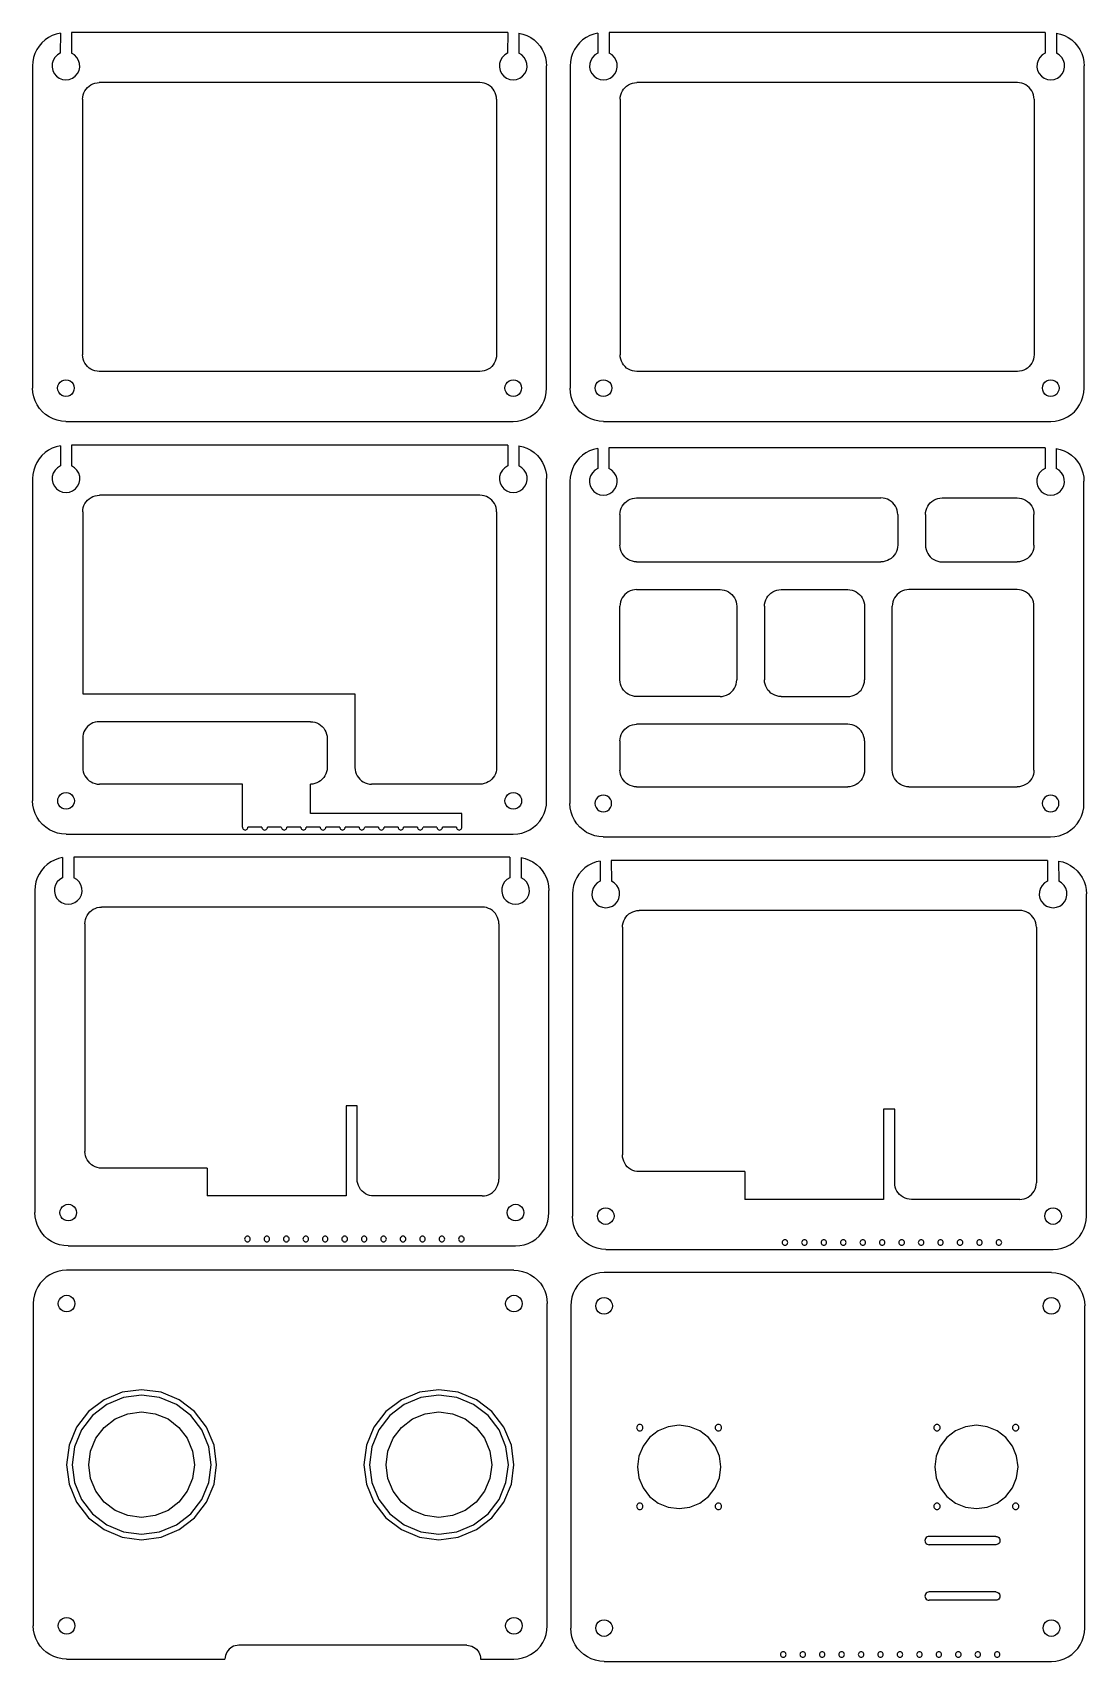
# Model space of a CAD drawing. Extents: x 5 to 385, y 3 to 589.
import ezdxf

# ---------------------------------------------------------------- set-up
doc = ezdxf.new("R2010")
doc.units = 0
doc.layers.add('Layer_1', color=7, linetype='CONTINUOUS')

msp = doc.modelspace()

# ---------------------------------------------------------------- linework, layer by layer
at = {"layer": 'Layer_1', "color": 7}
for points in [[(15.478411, 589.055865), (13.986187, 588.725398), (12.554183, 588.187908), (11.202162, 587.472623), (9.952112, 586.591163), (8.824352, 585.557857), (7.837191, 584.389483), (7.006664, 583.105032), (6.346291, 581.725367), (5.86676, 580.272908), (5.575904, 578.771249), (5.478431, 577.244791)], [(15.478411, 589.055865), (15.461742, 581.820022)], [(176.478426, 589.244791), (19.478435, 589.244791)], [(19.478435, 589.244791), (19.495103, 581.820022)], [(176.478426, 589.244791), (176.461757, 581.820022)], [(180.478423, 589.055865), (180.495092, 581.820022)], [(180.478423, 589.055865), (181.970646, 588.725398), (183.402677, 588.187908), (184.754672, 587.472623), (186.004722, 586.591163), (187.132482, 585.557857), (188.119642, 584.389483), (188.950169, 583.105032), (189.610543, 581.725367), (190.090074, 580.272908), (190.38093, 578.771249), (190.478429, 577.244791)], [(208.955011, 589.055865), (207.462787, 588.725398), (206.030783, 588.187908), (204.678762, 587.472623), (203.428712, 586.591163), (202.300952, 585.557857), (201.313791, 584.389483), (200.483264, 583.105032), (199.822891, 581.725367), (199.34336, 580.272908), (199.052504, 578.771249), (198.955031, 577.244791)], [(208.955011, 589.055865), (208.938342, 581.820022)], [(369.955026, 589.244791), (212.955035, 589.244791)], [(212.955035, 589.244791), (212.971703, 581.820022)], [(369.955026, 589.244791), (369.938357, 581.820022)], [(373.955023, 589.055865), (373.971692, 581.820022)], [(373.955023, 589.055865), (375.447246, 588.725398), (376.879277, 588.187908), (378.231272, 587.472623), (379.481322, 586.591163), (380.609082, 585.557857), (381.596242, 584.389483), (382.426769, 583.105032), (383.087143, 581.725367), (383.566674, 580.272908), (383.85753, 578.771249), (383.955029, 577.244791)], [(15.461663, 581.820022), (14.400869, 581.185443), (13.528194, 580.310018), (12.896924, 579.247251), (12.545663, 578.062092), (12.495895, 576.826985), (12.750663, 575.617411), (13.294381, 574.507301), (14.09382, 573.564503), (15.100136, 572.846641), (16.251788, 572.39759), (17.478423, 572.244794), (18.705058, 572.39759), (19.856709, 572.846641), (20.863026, 573.564503), (21.662464, 574.507301), (22.206183, 575.617411), (22.460924, 576.826985), (22.411182, 578.062092), (22.059921, 579.247251), (21.428652, 580.310018), (20.55595, 581.185443), (19.495183, 581.820022)], [(176.461677, 581.820022), (175.400883, 581.185443), (174.528182, 580.310018), (173.896912, 579.247251), (173.545678, 578.062092), (173.49591, 576.826985), (173.750677, 575.617411), (174.294396, 574.507301), (175.093835, 573.564503), (176.100124, 572.846641), (177.251776, 572.39759), (178.478411, 572.244794), (179.705046, 572.39759), (180.856724, 572.846641), (181.863014, 573.564503), (182.662452, 574.507301), (183.206171, 575.617411), (183.460938, 576.826985), (183.41117, 578.062092), (183.059909, 579.247251), (182.428667, 580.310018), (181.555965, 581.185443), (180.495171, 581.820022)], [(208.938263, 581.820022), (207.877469, 581.185443), (207.004794, 580.310018), (206.373524, 579.247251), (206.022263, 578.062092), (205.972495, 576.826985), (206.227263, 575.617411), (206.770981, 574.507301), (207.57042, 573.564503), (208.576736, 572.846641), (209.728388, 572.39759), (210.955023, 572.244794), (212.181658, 572.39759), (213.333309, 572.846641), (214.339626, 573.564503), (215.139064, 574.507301), (215.682783, 575.617411), (215.937524, 576.826985), (215.887782, 578.062092), (215.536521, 579.247251), (214.905252, 580.310018), (214.03255, 581.185443), (212.971783, 581.820022)], [(369.938277, 581.820022), (368.877484, 581.185443), (368.004782, 580.310018), (367.373512, 579.247251), (367.022278, 578.062092), (366.97251, 576.826985), (367.227277, 575.617411), (367.770996, 574.507301), (368.570435, 573.564503), (369.576724, 572.846641), (370.728376, 572.39759), (371.955011, 572.244794), (373.181646, 572.39759), (374.333324, 572.846641), (375.339614, 573.564503), (376.139052, 574.507301), (376.682771, 575.617411), (376.937538, 576.826985), (376.88777, 578.062092), (376.536509, 579.247251), (375.905267, 580.310018), (375.032565, 581.185443), (373.971771, 581.820022)], [(5.478431, 577.244791), (5.478431, 461.244782)], [(190.478429, 461.244782), (190.478429, 577.244791)], [(198.955031, 577.244791), (198.955031, 461.244782)], [(383.955029, 461.244782), (383.955029, 577.244791)], [(23.478432, 565.244792), (23.529761, 566.027951), (23.682875, 566.797705), (23.935156, 567.540894), (24.282262, 568.244791), (24.718296, 568.897362), (25.235768, 569.487433), (25.825842, 570.004913), (26.47841, 570.440944), (27.182334, 570.788069), (27.925496, 571.040347), (28.695274, 571.193461), (29.478415, 571.244793)], [(166.478419, 571.244793), (29.478415, 571.244793)], [(172.478428, 565.244792), (172.427099, 566.027951), (172.273985, 566.797705), (172.021705, 567.540894), (171.674571, 568.244791), (171.238538, 568.897362), (170.721066, 569.487433), (170.130992, 570.004913), (169.478424, 570.440944), (168.774526, 570.788069), (168.031338, 571.040347), (167.261586, 571.193461), (166.478419, 571.244793)], [(216.955032, 565.244792), (217.006361, 566.027951), (217.159475, 566.797705), (217.411756, 567.540894), (217.758862, 568.244791), (218.194896, 568.897362), (218.712368, 569.487433), (219.302442, 570.004913), (219.95501, 570.440944), (220.658934, 570.788069), (221.402096, 571.040347), (222.171874, 571.193461), (222.955015, 571.244793)], [(359.955019, 571.244793), (222.955015, 571.244793)], [(365.955028, 565.244792), (365.903699, 566.027951), (365.750585, 566.797705), (365.498305, 567.540894), (365.151171, 568.244791), (364.715138, 568.897362), (364.197666, 569.487433), (363.607592, 570.004913), (362.955024, 570.440944), (362.251126, 570.788069), (361.507938, 571.040347), (360.738186, 571.193461), (359.955019, 571.244793)], [(23.478432, 565.244792), (23.478432, 473.2448)], [(172.478428, 565.244792), (172.478428, 473.2448)], [(216.955032, 565.244792), (216.955032, 473.2448)], [(365.955028, 565.244792), (365.955028, 473.2448)], [(29.478415, 467.244791), (28.695274, 467.29612), (27.925496, 467.449234), (27.182334, 467.701514), (26.47841, 468.048648), (25.825842, 468.484681), (25.235768, 469.002153), (24.718296, 469.592227), (24.282262, 470.244795), (23.935156, 470.948693), (23.682875, 471.691881), (23.529761, 472.461633), (23.478432, 473.2448)], [(172.478428, 473.2448), (172.427099, 472.461633), (172.273985, 471.691881), (172.021705, 470.948693), (171.674571, 470.244795), (171.238538, 469.592227), (170.721066, 469.002153), (170.130992, 468.484681), (169.478424, 468.048648), (168.774526, 467.701514), (168.031338, 467.449234), (167.261586, 467.29612), (166.478419, 467.244791)], [(222.955015, 467.244791), (222.171874, 467.29612), (221.402096, 467.449234), (220.658934, 467.701514), (219.95501, 468.048648), (219.302442, 468.484681), (218.712368, 469.002153), (218.194896, 469.592227), (217.758862, 470.244795), (217.411756, 470.948693), (217.159475, 471.691881), (217.006361, 472.461633), (216.955032, 473.2448)], [(365.955028, 473.2448), (365.903699, 472.461633), (365.750585, 471.691881), (365.498305, 470.948693), (365.151171, 470.244795), (364.715138, 469.592227), (364.197666, 469.002153), (363.607592, 468.484681), (362.955024, 468.048648), (362.251126, 467.701514), (361.507938, 467.449234), (360.738186, 467.29612), (359.955019, 467.244791)], [(166.478419, 467.244791), (29.478415, 467.244791)], [(359.955019, 467.244791), (222.955015, 467.244791)], [(17.478423, 449.24479), (15.912116, 449.347448), (14.372585, 449.653677), (12.886209, 450.158237), (11.478414, 450.852477), (10.173277, 451.724544), (8.99313, 452.759515), (7.958185, 453.939662), (7.086119, 455.244799), (6.391879, 456.652594), (5.887318, 458.13897), (5.581089, 459.678475), (5.478431, 461.244782)], [(178.478411, 449.24479), (180.044744, 449.347448), (181.584249, 449.653677), (183.070625, 450.158237), (184.47842, 450.852477), (185.783557, 451.724544), (186.963704, 452.759515), (187.998648, 453.939662), (188.870715, 455.244799), (189.564982, 456.652594), (190.069542, 458.13897), (190.375771, 459.678475), (190.478429, 461.244782)], [(210.955023, 449.24479), (209.388716, 449.347448), (207.849185, 449.653677), (206.362809, 450.158237), (204.955014, 450.852477), (203.649877, 451.724544), (202.46973, 452.759515), (201.434785, 453.939662), (200.562719, 455.244799), (199.868479, 456.652594), (199.363918, 458.13897), (199.057689, 459.678475), (198.955031, 461.244782)], [(371.955011, 449.24479), (373.521344, 449.347448), (375.060849, 449.653677), (376.547225, 450.158237), (377.95502, 450.852477), (379.260157, 451.724544), (380.440304, 452.759515), (381.475248, 453.939662), (382.347315, 455.244799), (383.041582, 456.652594), (383.546142, 458.13897), (383.852371, 459.678475), (383.955029, 461.244782)], [(17.478423, 449.24479), (178.478411, 449.24479)], [(210.955023, 449.24479), (371.955011, 449.24479)], [(15.507835, 440.472545), (14.015611, 440.142078), (12.58358, 439.604588), (11.231586, 438.889303), (9.981536, 438.007843), (8.853776, 436.974537), (7.866615, 435.806163), (7.036088, 434.521712), (6.375715, 433.142047), (5.896184, 431.689588), (5.605327, 430.187929), (5.507828, 428.661471)], [(15.507835, 440.472545), (15.491166, 433.236702)], [(19.507832, 440.661471), (19.524501, 433.236702)], [(176.507849, 440.661471), (19.507832, 440.661471)], [(176.507849, 440.661471), (176.491181, 433.236702)], [(180.507847, 440.472545), (180.524515, 433.236702)], [(180.507847, 440.472545), (182.00007, 440.142078), (183.432101, 439.604588), (184.784095, 438.889303), (186.034146, 438.007843), (187.161906, 436.974537), (188.149066, 435.806163), (188.979593, 434.521712), (189.639967, 433.142047), (190.119498, 431.689588), (190.410354, 430.187929), (190.507827, 428.661471)], [(208.899873, 439.520515), (207.407649, 439.190048), (205.975645, 438.652558), (204.623624, 437.937273), (203.373574, 437.055813), (202.245814, 436.022507), (201.258653, 434.854133), (200.428126, 433.569682), (199.767753, 432.190017), (199.288222, 430.737558), (198.997365, 429.235899), (198.899893, 427.709441)], [(208.899873, 439.520515), (208.883204, 432.284672)], [(212.89987, 439.709441), (212.916539, 432.284672)], [(369.899887, 439.709441), (212.89987, 439.709441)], [(369.899887, 439.709441), (369.883219, 432.284672)], [(373.899885, 439.520515), (373.916553, 432.284672)], [(373.899885, 439.520515), (375.392108, 439.190048), (376.824139, 438.652558), (378.176133, 437.937273), (379.426184, 437.055813), (380.553944, 436.022507), (381.541104, 434.854133), (382.371631, 433.569682), (383.032005, 432.190017), (383.511536, 430.737558), (383.802392, 429.235899), (383.899891, 427.709441)], [(5.507828, 428.661471), (5.507828, 312.661462)], [(15.491087, 433.236702), (14.430293, 432.602123), (13.557591, 431.726698), (12.926348, 430.663931), (12.575087, 429.478772), (12.525319, 428.243665), (12.780086, 427.034091), (13.323805, 425.923981), (14.123244, 424.981183), (15.12956, 424.263321), (16.281212, 423.81427), (17.507847, 423.661474), (18.734481, 423.81427), (19.886133, 424.263321), (20.892423, 424.981183), (21.691888, 425.923981), (22.23558, 427.034091), (22.490348, 428.243665), (22.440579, 429.478772), (22.089345, 430.663931), (21.458076, 431.726698), (20.585374, 432.602123), (19.52458, 433.236702)], [(176.491101, 433.236702), (175.430307, 432.602123), (174.557606, 431.726698), (173.926336, 430.663931), (173.575102, 429.478772), (173.525334, 428.243665), (173.780101, 427.034091), (174.323793, 425.923981), (175.123232, 424.981183), (176.129548, 424.263321), (177.2812, 423.81427), (178.507835, 423.661474), (179.73447, 423.81427), (180.886121, 424.263321), (181.892438, 424.981183), (182.691876, 425.923981), (183.235595, 427.034091), (183.490362, 428.243665), (183.440594, 429.478772), (183.089333, 430.663931), (182.45809, 431.726698), (181.585389, 432.602123), (180.524595, 433.236702)], [(190.507827, 312.661462), (190.507827, 428.661471)], [(208.883125, 432.284672), (207.822331, 431.650093), (206.949629, 430.774668), (206.318386, 429.711901), (205.967125, 428.526742), (205.917357, 427.291635), (206.172125, 426.082061), (206.715843, 424.971951), (207.515282, 424.029153), (208.521598, 423.311291), (209.67325, 422.86224), (210.899885, 422.709444), (212.126519, 422.86224), (213.278171, 423.311291), (214.284488, 424.029153), (215.083926, 424.971951), (215.627645, 426.082061), (215.882386, 427.291635), (215.832618, 428.526742), (215.481383, 429.711901), (214.850114, 430.774668), (213.977412, 431.650093), (212.916618, 432.284672)], [(369.883139, 432.284672), (368.822345, 431.650093), (367.949644, 430.774668), (367.318374, 429.711901), (366.96714, 428.526742), (366.917372, 427.291635), (367.172139, 426.082061), (367.715858, 424.971951), (368.515296, 424.029153), (369.521586, 423.311291), (370.673238, 422.86224), (371.899873, 422.709444), (373.126508, 422.86224), (374.27816, 423.311291), (375.284476, 424.029153), (376.083914, 424.971951), (376.627633, 426.082061), (376.8824, 427.291635), (376.832632, 428.526742), (376.481371, 429.711901), (375.850128, 430.774668), (374.977427, 431.650093), (373.916633, 432.284672)], [(23.507829, 416.661472), (23.559185, 417.444631), (23.712273, 418.214385), (23.964553, 418.957574), (24.311686, 419.661471), (24.74772, 420.314042), (25.265192, 420.904113), (25.855265, 421.421593), (26.507834, 421.857624), (27.211731, 422.204749), (27.954919, 422.457027), (28.724672, 422.610141), (29.507838, 422.661473)], [(166.507843, 422.661473), (29.507838, 422.661473)], [(172.507852, 416.661472), (172.456497, 417.444631), (172.303382, 418.214385), (172.051128, 418.957574), (171.703995, 419.661471), (171.267962, 420.314042), (170.75049, 420.904113), (170.160416, 421.421593), (169.507848, 421.857624), (168.80395, 422.204749), (168.060762, 422.457027), (167.290983, 422.610141), (166.507843, 422.661473)], [(198.899893, 427.709441), (198.899893, 311.709432)], [(383.899891, 311.709432), (383.899891, 427.709441)], [(23.507829, 416.661472), (23.507829, 351.161474), (121.507828, 351.161474), (121.507828, 324.66148)], [(172.507852, 416.661472), (172.507852, 324.66148)], [(216.899894, 415.709442), (216.951223, 416.492601), (217.104337, 417.262355), (217.356591, 418.005544), (217.703724, 418.709441), (218.139758, 419.362012), (218.65723, 419.952083), (219.247304, 420.469563), (219.899872, 420.905594), (220.603769, 421.252719), (221.346957, 421.504997), (222.116736, 421.658111), (222.899876, 421.709443)], [(222.899876, 421.709443), (310.846185, 421.709443)], [(316.846167, 415.709442), (316.794838, 416.492601), (316.641724, 417.262355), (316.38947, 418.005544), (316.042337, 418.709441), (315.606303, 419.362012), (315.088831, 419.952083), (314.498758, 420.469563), (313.846189, 420.905594), (313.142292, 421.252719), (312.399104, 421.504997), (311.629325, 421.658111), (310.846185, 421.709443)], [(326.846174, 415.709442), (326.897503, 416.492601), (327.050617, 417.262355), (327.302897, 418.005544), (327.650031, 418.709441), (328.086064, 419.362012), (328.603536, 419.952083), (329.19361, 420.469563), (329.846178, 420.905594), (330.550076, 421.252719), (331.293264, 421.504997), (332.063016, 421.658111), (332.846183, 421.709443)], [(332.846183, 421.709443), (359.899881, 421.709443)], [(359.899881, 421.709443), (360.683048, 421.658111), (361.4528, 421.504997), (362.195988, 421.252719), (362.899886, 420.905594), (363.552454, 420.469563), (364.142528, 419.952083), (364.66, 419.362012), (365.096033, 418.709441), (365.443167, 418.005544), (365.695447, 417.262355), (365.848561, 416.492601), (365.89989, 415.709442)], [(216.899894, 415.709442), (216.899894, 404.709443)], [(316.846167, 415.709442), (316.846167, 404.709443)], [(326.846174, 415.709442), (326.846174, 404.709443)], [(365.89989, 404.709443), (365.89989, 415.709442)], [(222.899876, 398.709442), (222.116736, 398.760773), (221.346957, 398.913888), (220.603769, 399.166165), (219.899872, 399.513291), (219.247304, 399.949321), (218.65723, 400.466801), (218.139758, 401.056873), (217.703724, 401.709444), (217.356591, 402.413341), (217.104337, 403.156529), (216.951223, 403.926287), (216.899894, 404.709443)], [(316.846167, 404.709443), (316.794838, 403.926287), (316.641724, 403.156529), (316.38947, 402.413341), (316.042337, 401.709444), (315.606303, 401.056873), (315.088831, 400.466801), (314.498758, 399.949321), (313.846189, 399.513291), (313.142292, 399.166165), (312.399104, 398.913888), (311.629325, 398.760773), (310.846185, 398.709442)], [(326.846174, 404.709443), (326.897503, 403.926287), (327.050617, 403.156529), (327.302897, 402.413341), (327.650031, 401.709444), (328.086064, 401.056873), (328.603536, 400.466801), (329.19361, 399.949321), (329.846178, 399.513291), (330.550076, 399.166165), (331.293264, 398.913888), (332.063016, 398.760773), (332.846183, 398.709442)], [(365.89989, 404.709443), (365.848561, 403.926287), (365.695447, 403.156529), (365.443167, 402.413341), (365.096033, 401.709444), (364.66, 401.056873), (364.142528, 400.466801), (363.552454, 399.949321), (362.899886, 399.513291), (362.195988, 399.166165), (361.4528, 398.913888), (360.683048, 398.760773), (359.899881, 398.709442)], [(222.899876, 398.709442), (310.846185, 398.709442)], [(332.846183, 398.709442), (359.899881, 398.709442)], [(222.899876, 388.709443), (222.116736, 388.658111), (221.346957, 388.504997), (220.603769, 388.252719), (219.899872, 387.905594), (219.247304, 387.469563), (218.65723, 386.952083), (218.139758, 386.362012), (217.703724, 385.709441), (217.356591, 385.005544), (217.104337, 384.262358), (216.951223, 383.492601), (216.899894, 382.709442)], [(222.899876, 388.709443), (252.899869, 388.709443)], [(252.899869, 388.709443), (253.683036, 388.658111), (254.452788, 388.504997), (255.195976, 388.252719), (255.899874, 387.905594), (256.552442, 387.469563), (257.142516, 386.952083), (257.659988, 386.362012), (258.096021, 385.709441), (258.443154, 385.005544), (258.695435, 384.262358), (258.848549, 383.492601), (258.899878, 382.709442)], [(268.899884, 382.709442), (268.951214, 383.492601), (269.104328, 384.262358), (269.356608, 385.005544), (269.703715, 385.709441), (270.139748, 386.362012), (270.657247, 386.952083), (271.247321, 387.469563), (271.899889, 387.905594), (272.603786, 388.252719), (273.346975, 388.504997), (274.116727, 388.658111), (274.899893, 388.709443)], [(274.899893, 388.709443), (298.899877, 388.709443)], [(298.899877, 388.709443), (299.683044, 388.658111), (300.452796, 388.504997), (301.195984, 388.252719), (301.899881, 387.905594), (302.55245, 387.469563), (303.142524, 386.952083), (303.659996, 386.362012), (304.096029, 385.709441), (304.443162, 385.005544), (304.695442, 384.262358), (304.848557, 383.492601), (304.899886, 382.709442)], [(320.899875, 388.709443), (320.116735, 388.658111), (319.346956, 388.504997), (318.603768, 388.252719), (317.89987, 387.905594), (317.247302, 387.469563), (316.657228, 386.952083), (316.139756, 386.362012), (315.703723, 385.709441), (315.35659, 385.005544), (315.104336, 384.262358), (314.951222, 383.492601), (314.899892, 382.709442)], [(359.899881, 388.709443), (320.899875, 388.709443)], [(365.89989, 382.709442), (365.848561, 383.492601), (365.695447, 384.262358), (365.443167, 385.005544), (365.096033, 385.709441), (364.66, 386.362012), (364.142528, 386.952083), (363.552454, 387.469563), (362.899886, 387.905594), (362.195988, 388.252719), (361.4528, 388.504997), (360.683048, 388.658111), (359.899881, 388.709443)], [(216.899894, 356.209442), (216.899894, 382.709442)], [(258.899878, 382.709442), (258.899878, 356.209442)], [(268.899884, 382.709442), (268.899884, 356.209442)], [(304.899886, 382.709442), (304.899886, 356.209442)], [(314.899892, 323.70945), (314.899892, 382.709442)], [(365.89989, 323.70945), (365.89989, 382.709442)], [(222.899876, 350.209444), (222.116736, 350.260773), (221.346957, 350.413888), (220.603769, 350.666165), (219.899872, 351.01329), (219.247304, 351.449324), (218.65723, 351.966801), (218.139758, 352.556875), (217.703724, 353.209443), (217.356591, 353.913343), (217.104337, 354.656529), (216.951223, 355.426286), (216.899894, 356.209442)], [(252.899869, 350.209444), (253.683036, 350.260773), (254.452788, 350.413888), (255.195976, 350.666165), (255.899874, 351.01329), (256.552442, 351.449324), (257.142516, 351.966801), (257.659988, 352.556875), (258.096021, 353.209443), (258.443154, 353.913343), (258.695435, 354.656529), (258.848549, 355.426286), (258.899878, 356.209442)], [(274.899893, 350.209444), (274.116727, 350.260773), (273.346975, 350.413888), (272.603786, 350.666165), (271.899889, 351.01329), (271.247321, 351.449324), (270.657247, 351.966801), (270.139748, 352.556875), (269.703715, 353.209443), (269.356608, 353.913343), (269.104328, 354.656529), (268.951214, 355.426286), (268.899884, 356.209442)], [(298.899877, 350.209444), (299.683044, 350.260773), (300.452796, 350.413888), (301.195984, 350.666165), (301.899881, 351.01329), (302.55245, 351.449324), (303.142524, 351.966801), (303.659996, 352.556875), (304.096029, 353.209443), (304.443162, 353.913343), (304.695442, 354.656529), (304.848557, 355.426286), (304.899886, 356.209442)], [(252.899869, 350.209444), (222.899876, 350.209444)], [(274.899893, 350.209444), (298.899877, 350.209444)], [(29.507838, 341.161473), (28.724672, 341.110141), (27.954919, 340.957027), (27.211731, 340.704749), (26.507834, 340.357626), (25.855265, 339.921593), (25.265192, 339.404113), (24.74772, 338.814042), (24.311686, 338.161474), (23.964553, 337.457574), (23.712273, 336.714388), (23.559185, 335.944631), (23.507829, 335.161474)], [(105.507839, 341.161473), (29.507838, 341.161473)], [(105.507839, 341.161473), (106.291006, 341.110141), (107.060758, 340.957027), (107.803946, 340.704749), (108.507843, 340.357626), (109.160412, 339.921593), (109.750485, 339.404113), (110.267958, 338.814042), (110.703991, 338.161474), (111.051124, 337.457574), (111.303404, 336.714388), (111.456519, 335.944631), (111.507848, 335.161474)], [(216.899894, 334.209444), (216.951223, 334.992601), (217.104337, 335.762358), (217.356591, 336.505544), (217.703724, 337.209444), (218.139758, 337.862012), (218.65723, 338.452083), (219.247304, 338.969563), (219.899872, 339.405596), (220.603769, 339.752719), (221.346957, 340.004997), (222.116736, 340.158111), (222.899876, 340.209443)], [(298.899877, 340.209443), (222.899876, 340.209443)], [(304.899886, 334.209444), (304.848557, 334.992601), (304.695442, 335.762358), (304.443162, 336.505544), (304.096029, 337.209444), (303.659996, 337.862012), (303.142524, 338.452083), (302.55245, 338.969563), (301.899881, 339.405596), (301.195984, 339.752719), (300.452796, 340.004997), (299.683044, 340.158111), (298.899877, 340.209443)], [(23.507829, 335.161474), (23.507829, 324.66148)], [(111.507848, 335.161474), (111.507848, 324.66148)], [(216.899894, 334.209444), (216.899894, 323.70945)], [(304.899886, 334.209444), (304.899886, 323.70945)], [(23.507829, 324.66148), (23.559185, 323.878313), (23.712273, 323.108561), (23.964553, 322.365373), (24.311686, 321.661475), (24.74772, 321.008907), (25.265192, 320.418833), (25.855265, 319.901361), (26.507834, 319.465328), (27.211731, 319.118194), (27.954919, 318.865914), (28.724672, 318.7128), (29.507838, 318.661471)], [(111.507848, 324.66148), (111.456519, 323.878313), (111.303404, 323.108561), (111.051124, 322.365373), (110.703991, 321.661475), (110.267958, 321.008907), (109.750485, 320.418833), (109.160412, 319.901361), (108.507843, 319.465328), (107.803946, 319.118194), (107.060758, 318.865914), (106.291006, 318.7128), (105.507839, 318.661471)], [(121.507828, 324.66148), (121.559183, 323.878313), (121.712298, 323.108561), (121.964552, 322.365373), (122.311685, 321.661475), (122.747718, 321.008907), (123.26519, 320.418833), (123.855264, 319.901361), (124.507832, 319.465328), (125.21173, 319.118194), (125.954918, 318.865914), (126.72467, 318.7128), (127.507837, 318.661471)], [(172.507852, 324.66148), (172.456497, 323.878313), (172.303382, 323.108561), (172.051128, 322.365373), (171.703995, 321.661475), (171.267962, 321.008907), (170.75049, 320.418833), (170.160416, 319.901361), (169.507848, 319.465328), (168.80395, 319.118194), (168.060762, 318.865914), (167.290983, 318.7128), (166.507843, 318.661471)], [(222.899876, 317.709441), (222.116736, 317.76077), (221.346957, 317.913884), (220.603769, 318.166164), (219.899872, 318.513298), (219.247304, 318.949331), (218.65723, 319.466803), (218.139758, 320.056877), (217.703724, 320.709445), (217.356591, 321.413343), (217.104337, 322.156531), (216.951223, 322.926283), (216.899894, 323.70945)], [(304.899886, 323.70945), (304.848557, 322.926283), (304.695442, 322.156531), (304.443162, 321.413343), (304.096029, 320.709445), (303.659996, 320.056877), (303.142524, 319.466803), (302.55245, 318.949331), (301.899881, 318.513298), (301.195984, 318.166164), (300.452796, 317.913884), (299.683044, 317.76077), (298.899877, 317.709441)], [(320.899875, 317.709441), (320.116735, 317.76077), (319.346956, 317.913884), (318.603768, 318.166164), (317.89987, 318.513298), (317.247302, 318.949331), (316.657228, 319.466803), (316.139756, 320.056877), (315.703723, 320.709445), (315.35659, 321.413343), (315.104336, 322.156531), (314.951222, 322.926283), (314.899892, 323.70945)], [(365.89989, 323.70945), (365.848561, 322.926283), (365.695447, 322.156531), (365.443167, 321.413343), (365.096033, 320.709445), (364.66, 320.056877), (364.142528, 319.466803), (363.552454, 318.949331), (362.899886, 318.513298), (362.195988, 318.166164), (361.4528, 317.913884), (360.683048, 317.76077), (359.899881, 317.709441)], [(81.007846, 318.661471), (29.507838, 318.661471)], [(81.007846, 303.161465), (81.007846, 318.661471)], [(160.007851, 303.161465), (160.007851, 308.161481), (105.507839, 308.161481), (105.507839, 318.661471)], [(166.507843, 318.661471), (127.507837, 318.661471)], [(222.899876, 317.709441), (298.899877, 317.709441)], [(320.899875, 317.709441), (359.899881, 317.709441)], [(17.507847, 300.66147), (15.94154, 300.764128), (14.402009, 301.070357), (12.915633, 301.574917), (11.507838, 302.269157), (10.202701, 303.141224), (9.022553, 304.176195), (7.987609, 305.356342), (7.115543, 306.661479), (6.421276, 308.069274), (5.916742, 309.55565), (5.610513, 311.095155), (5.507828, 312.661462)], [(178.507835, 300.66147), (180.074142, 300.764128), (181.613673, 301.070357), (183.100049, 301.574917), (184.507844, 302.269157), (185.812981, 303.141224), (186.993128, 304.176195), (188.028072, 305.356342), (188.900139, 306.661479), (189.594406, 308.069274), (190.098939, 309.55565), (190.405168, 311.095155), (190.507827, 312.661462)], [(210.899885, 299.70944), (209.333578, 299.812098), (207.794047, 300.118327), (206.307671, 300.622887), (204.899876, 301.317127), (203.594739, 302.189194), (202.414591, 303.224165), (201.379647, 304.404312), (200.507581, 305.709449), (199.813314, 307.117244), (199.30878, 308.60362), (199.002551, 310.143125), (198.899893, 311.709432)], [(371.899873, 299.70944), (373.466206, 299.812098), (375.005711, 300.118327), (376.492087, 300.622887), (377.899882, 301.317127), (379.205019, 302.189194), (380.385166, 303.224165), (381.42011, 304.404312), (382.292177, 305.709449), (382.986444, 307.117244), (383.490978, 308.60362), (383.797206, 310.143125), (383.899891, 311.709432)], [(17.507847, 300.66147), (178.507835, 300.66147)], [(81.007846, 303.161465), (81.041924, 302.902649), (81.141804, 302.661482), (81.30074, 302.454366), (81.507829, 302.295457), (81.749023, 302.19555), (82.007839, 302.161472), (82.266654, 302.19555), (82.507848, 302.295457), (82.714937, 302.454366), (82.873873, 302.661482), (82.973753, 302.902649), (83.007831, 303.161465)], [(88.007848, 303.161465), (83.007831, 303.161465)], [(88.007848, 303.161465), (88.041926, 302.902649), (88.141806, 302.661482), (88.300741, 302.454366), (88.507831, 302.295457), (88.749025, 302.19555), (89.00784, 302.161472), (89.266656, 302.19555), (89.50785, 302.295457), (89.714939, 302.454366), (89.873874, 302.661482), (89.973755, 302.902649), (90.007833, 303.161465)], [(95.007849, 303.161465), (90.007833, 303.161465)], [(95.007849, 303.161465), (95.041901, 302.902649), (95.141808, 302.661482), (95.300743, 302.454366), (95.507833, 302.295457), (95.749027, 302.19555), (96.007842, 302.161472), (96.266658, 302.19555), (96.507852, 302.295457), (96.714941, 302.454366), (96.873876, 302.661482), (96.973756, 302.902649), (97.007835, 303.161465)], [(102.007851, 303.161465), (97.007835, 303.161465)], [(102.007851, 303.161465), (102.041903, 302.902649), (102.14181, 302.661482), (102.300745, 302.454366), (102.507834, 302.295457), (102.749028, 302.19555), (103.007844, 302.161472), (103.266659, 302.19555), (103.507827, 302.295457), (103.714943, 302.454366), (103.873878, 302.661482), (103.973758, 302.902649), (104.007837, 303.161465)], [(109.007853, 303.161465), (104.007837, 303.161465)], [(109.007853, 303.161465), (109.041905, 302.902649), (109.141812, 302.661482), (109.30072, 302.454366), (109.507836, 302.295457), (109.74903, 302.19555), (110.007846, 302.161472), (110.266661, 302.19555), (110.507829, 302.295457), (110.714945, 302.454366), (110.873853, 302.661482), (110.97376, 302.902649), (111.007838, 303.161465)], [(116.007828, 303.161465), (111.007838, 303.161465)], [(116.007828, 303.161465), (116.041907, 302.902649), (116.141813, 302.661482), (116.300722, 302.454366), (116.507838, 302.295457), (116.749032, 302.19555), (117.007847, 302.161472), (117.266663, 302.19555), (117.507831, 302.295457), (117.714946, 302.454366), (117.873855, 302.661482), (117.973762, 302.902649), (118.00784, 303.161465)], [(123.00783, 303.161465), (118.00784, 303.161465)], [(123.00783, 303.161465), (123.041908, 302.902649), (123.141815, 302.661482), (123.300724, 302.454366), (123.50784, 302.295457), (123.749007, 302.19555), (124.007849, 302.161472), (124.266665, 302.19555), (124.507832, 302.295457), (124.714948, 302.454366), (124.873857, 302.661482), (124.973764, 302.902649), (125.007842, 303.161465)], [(130.007832, 303.161465), (125.007842, 303.161465)], [(130.007832, 303.161465), (130.04191, 302.902649), (130.141817, 302.661482), (130.300726, 302.454366), (130.507841, 302.295457), (130.749009, 302.19555), (131.007851, 302.161472), (131.266666, 302.19555), (131.507834, 302.295457), (131.71495, 302.454366), (131.873859, 302.661482), (131.973765, 302.902649), (132.007844, 303.161465)], [(137.007834, 303.161465), (132.007844, 303.161465)], [(137.007834, 303.161465), (137.041912, 302.902649), (137.141819, 302.661482), (137.300727, 302.454366), (137.507843, 302.295457), (137.749011, 302.19555), (138.007826, 302.161472), (138.266668, 302.19555), (138.507836, 302.295457), (138.714952, 302.454366), (138.873861, 302.661482), (138.973767, 302.902649), (139.007846, 303.161465)], [(144.007835, 303.161465), (139.007846, 303.161465)], [(144.007835, 303.161465), (144.041914, 302.902649), (144.14182, 302.661482), (144.300729, 302.454366), (144.507845, 302.295457), (144.749013, 302.19555), (145.007828, 302.161472), (145.26667, 302.19555), (145.507838, 302.295457), (145.714954, 302.454366), (145.873862, 302.661482), (145.973769, 302.902649), (146.007847, 303.161465)], [(151.007837, 303.161465), (146.007847, 303.161465)], [(151.007837, 303.161465), (151.041916, 302.902649), (151.141822, 302.661482), (151.300731, 302.454366), (151.507847, 302.295457), (151.749015, 302.19555), (152.00783, 302.161472), (152.266645, 302.19555), (152.50784, 302.295457), (152.714955, 302.454366), (152.873864, 302.661482), (152.973771, 302.902649), (153.007849, 303.161465)], [(158.007839, 303.161465), (153.007849, 303.161465)], [(158.007839, 303.161465), (158.041917, 302.902649), (158.141824, 302.661482), (158.300733, 302.454366), (158.507849, 302.295457), (158.749016, 302.19555), (159.007832, 302.161472), (159.266647, 302.19555), (159.507841, 302.295457), (159.714957, 302.454366), (159.873866, 302.661482), (159.973773, 302.902649), (160.007851, 303.161465)], [(210.899885, 299.70944), (371.899873, 299.70944)], [(16.305359, 292.226445), (14.813135, 291.895978), (13.381104, 291.358488), (12.029083, 290.643203), (10.77906, 289.761743), (9.6513, 288.728437), (8.664139, 287.560063), (7.833612, 286.275612), (7.173239, 284.895947), (6.693708, 283.443488), (6.402851, 281.941829), (6.305352, 280.415371)], [(16.305359, 292.226445), (16.28869, 284.990602)], [(20.305356, 292.415371), (20.322025, 284.990602)], [(177.305347, 292.415371), (20.305356, 292.415371)], [(177.305347, 292.415371), (177.288678, 284.990602)], [(181.305371, 292.226445), (181.322039, 284.990602)], [(181.305371, 292.226445), (182.797594, 291.895978), (184.229598, 291.358488), (185.581619, 290.643203), (186.83167, 289.761743), (187.95943, 288.728437), (188.94659, 287.560063), (189.777117, 286.275612), (190.437491, 284.895947), (190.917021, 283.443488), (191.207878, 281.941829), (191.30535, 280.415371)], [(209.781919, 290.986215), (208.289695, 290.655748), (206.857664, 290.118258), (205.505643, 289.402973), (204.25562, 288.521513), (203.12786, 287.488207), (202.140699, 286.319833), (201.310172, 285.035382), (200.649799, 283.655717), (200.170268, 282.203258), (199.879411, 280.701599), (199.781912, 279.175141)], [(209.781919, 290.986215), (209.76525, 283.750372)], [(213.781916, 291.175141), (213.798585, 283.750372)], [(370.781907, 291.175141), (213.781916, 291.175141)], [(370.781907, 291.175141), (370.765238, 283.750372)], [(374.781931, 290.986215), (374.798599, 283.750372)], [(374.781931, 290.986215), (376.274154, 290.655748), (377.706158, 290.118258), (379.058179, 289.402973), (380.30823, 288.521513), (381.43599, 287.488207), (382.42315, 286.319833), (383.253677, 285.035382), (383.914051, 283.655717), (384.393581, 282.203258), (384.684438, 280.701599), (384.78191, 279.175141)], [(16.288611, 284.990602), (15.227817, 284.356023), (14.355115, 283.480598), (13.723846, 282.417831), (13.372611, 281.232672), (13.322843, 279.997565), (13.57761, 278.787991), (14.121329, 277.677881), (14.920768, 276.735083), (15.927057, 276.017221), (17.078736, 275.56817), (18.30537, 275.415374), (19.531979, 275.56817), (20.683657, 276.017221), (21.689947, 276.735083), (22.489385, 277.677881), (23.033104, 278.787991), (23.287871, 279.997565), (23.238103, 281.232672), (22.886869, 282.417831), (22.2556, 283.480598), (21.382898, 284.356023), (20.322104, 284.990602)], [(177.288599, 284.990602), (176.227805, 284.356023), (175.35513, 283.480598), (174.72386, 282.417831), (174.372599, 281.232672), (174.322858, 279.997565), (174.577599, 278.787991), (175.121317, 277.677881), (175.920756, 276.735083), (176.927072, 276.017221), (178.078724, 275.56817), (179.305359, 275.415374), (180.531993, 275.56817), (181.683645, 276.017221), (182.689962, 276.735083), (183.4894, 277.677881), (184.033119, 278.787991), (184.28786, 279.997565), (184.238118, 281.232672), (183.886857, 282.417831), (183.255588, 283.480598), (182.382913, 284.356023), (181.322119, 284.990602)], [(209.765171, 283.750372), (208.704377, 283.115793), (207.831675, 282.240368), (207.200406, 281.177601), (206.849171, 279.992442), (206.799403, 278.757335), (207.05417, 277.547761), (207.597889, 276.437651), (208.397328, 275.494853), (209.403617, 274.776991), (210.555296, 274.32794), (211.78193, 274.175144), (213.008539, 274.32794), (214.160217, 274.776991), (215.166507, 275.494853), (215.965945, 276.437651), (216.509664, 277.547761), (216.764431, 278.757335), (216.714663, 279.992442), (216.363429, 281.177601), (215.73216, 282.240368), (214.859458, 283.115793), (213.798664, 283.750372)], [(370.765159, 283.750372), (369.704365, 283.115793), (368.83169, 282.240368), (368.20042, 281.177601), (367.849159, 279.992442), (367.799418, 278.757335), (368.054159, 277.547761), (368.597877, 276.437651), (369.397316, 275.494853), (370.403632, 274.776991), (371.555284, 274.32794), (372.781919, 274.175144), (374.008553, 274.32794), (375.160205, 274.776991), (376.166522, 275.494853), (376.96596, 276.437651), (377.509679, 277.547761), (377.76442, 278.757335), (377.714678, 279.992442), (377.363417, 281.177601), (376.732148, 282.240368), (375.859473, 283.115793), (374.798679, 283.750372)], [(6.305352, 280.415371), (6.305352, 164.415362)], [(191.30535, 164.415362), (191.30535, 280.415371)], [(199.781912, 279.175141), (199.781912, 163.175132)], [(384.78191, 163.175132), (384.78191, 279.175141)], [(24.305353, 268.415372), (24.356682, 269.198531), (24.509797, 269.968285), (24.762077, 270.711474), (25.10921, 271.415371), (25.545244, 272.067942), (26.062716, 272.658013), (26.652789, 273.175493), (27.305358, 273.611524), (28.009255, 273.958649), (28.752443, 274.210927), (29.522196, 274.364041), (30.305362, 274.415373)], [(167.305367, 274.415373), (30.305362, 274.415373)], [(173.30535, 268.415372), (173.25402, 269.198531), (173.100906, 269.968285), (172.848626, 270.711474), (172.501519, 271.415371), (172.065486, 272.067942), (171.547987, 272.658013), (170.95794, 273.175493), (170.305371, 273.611524), (169.601448, 273.958649), (168.858286, 274.210927), (168.088507, 274.364041), (167.305367, 274.415373)], [(217.781913, 267.175142), (217.833242, 267.958301), (217.986357, 268.728055), (218.238637, 269.471244), (218.58577, 270.175141), (219.021804, 270.827712), (219.539276, 271.417783), (220.129349, 271.935263), (220.781918, 272.371294), (221.485815, 272.718419), (222.229003, 272.970697), (222.998756, 273.123811), (223.781922, 273.175143)], [(360.781927, 273.175143), (223.781922, 273.175143)], [(366.78191, 267.175142), (366.73058, 267.958301), (366.577466, 268.728055), (366.325186, 269.471244), (365.978079, 270.175141), (365.542046, 270.827712), (365.024547, 271.417783), (364.4345, 271.935263), (363.781931, 272.371294), (363.078008, 272.718419), (362.334846, 272.970697), (361.565067, 273.123811), (360.781927, 273.175143)], [(24.305353, 268.415372), (24.305353, 186.415373)], [(173.30535, 268.415372), (173.30535, 176.41538)], [(217.781913, 267.175142), (217.781913, 185.175143)], [(366.78191, 267.175142), (366.78191, 175.17515)], [(118.305354, 202.915374), (118.305354, 170.415371)], [(122.305352, 202.915374), (118.305354, 202.915374)], [(122.305352, 176.41538), (122.305352, 202.915374)], [(311.781914, 201.675144), (311.781914, 169.175141)], [(315.781912, 201.675144), (311.781914, 201.675144)], [(315.781912, 175.17515), (315.781912, 201.675144)], [(30.305362, 180.415377), (29.522196, 180.466706), (28.752443, 180.61982), (28.009255, 180.872101), (27.305358, 181.219234), (26.652789, 181.655241), (26.062716, 182.172739), (25.545244, 182.762813), (25.10921, 183.415381), (24.762077, 184.119279), (24.509797, 184.862459), (24.356682, 185.632217), (24.305353, 186.415373)], [(223.781922, 179.175147), (222.998756, 179.226476), (222.229003, 179.37959), (221.485815, 179.631871), (220.781918, 179.979004), (220.129349, 180.415011), (219.539276, 180.932509), (219.021804, 181.522583), (218.58577, 182.175151), (218.238637, 182.879049), (217.986357, 183.622229), (217.833242, 184.391987), (217.781913, 185.175143)], [(68.305349, 180.415377), (30.305362, 180.415377)], [(68.305349, 180.415377), (68.305349, 170.415371)], [(128.305361, 170.415371), (127.522194, 170.4667), (126.752442, 170.619814), (126.009254, 170.872094), (125.305356, 171.219228), (124.652788, 171.655261), (124.062714, 172.172733), (123.545242, 172.762807), (123.109209, 173.415375), (122.762075, 174.119273), (122.509795, 174.862461), (122.356681, 175.632213), (122.305352, 176.41538)], [(167.305367, 170.415371), (168.088507, 170.4667), (168.858286, 170.619814), (169.601448, 170.872094), (170.305371, 171.219228), (170.95794, 171.655261), (171.547987, 172.172733), (172.065486, 172.762807), (172.501519, 173.415375), (172.848626, 174.119273), (173.100906, 174.862461), (173.25402, 175.632213), (173.30535, 176.41538)], [(261.781909, 179.175147), (223.781922, 179.175147)], [(261.781909, 179.175147), (261.781909, 169.175141)], [(118.305354, 170.415371), (68.305349, 170.415371)], [(167.305367, 170.415371), (128.305361, 170.415371)], [(321.781921, 169.175141), (320.998754, 169.22647), (320.229002, 169.379584), (319.485814, 169.631864), (318.781916, 169.978998), (318.129348, 170.415031), (317.539274, 170.932503), (317.021802, 171.522577), (316.585769, 172.175145), (316.238635, 172.879043), (315.986355, 173.622231), (315.833241, 174.391983), (315.781912, 175.17515)], [(360.781927, 169.175141), (361.565067, 169.22647), (362.334846, 169.379584), (363.078008, 169.631864), (363.781931, 169.978998), (364.4345, 170.415031), (365.024547, 170.932503), (365.542046, 171.522577), (365.978079, 172.175145), (366.325186, 172.879043), (366.577466, 173.622231), (366.73058, 174.391983), (366.78191, 175.17515)], [(18.30537, 152.41537), (16.739037, 152.518028), (15.199533, 152.824257), (13.713156, 153.328817), (12.305361, 154.023057), (11.000225, 154.895124), (9.820077, 155.930095), (8.785133, 157.110242), (7.913066, 158.415379), (7.2188, 159.823174), (6.714239, 161.30955), (6.408011, 162.849055), (6.305352, 164.415362)], [(179.305359, 152.41537), (180.871666, 152.518028), (182.411197, 152.824257), (183.897573, 153.328817), (185.305368, 154.023057), (186.610504, 154.895124), (187.790652, 155.930095), (188.825596, 157.110242), (189.697663, 158.415379), (190.391903, 159.823174), (190.896463, 161.30955), (191.202692, 162.849055), (191.30535, 164.415362)], [(311.781914, 169.175141), (261.781909, 169.175141)], [(360.781927, 169.175141), (321.781921, 169.175141)], [(211.78193, 151.17514), (210.215597, 151.277798), (208.676093, 151.584027), (207.189716, 152.088587), (205.781921, 152.782827), (204.476785, 153.654894), (203.296637, 154.689865), (202.261693, 155.870012), (201.389626, 157.175149), (200.69536, 158.582944), (200.190799, 160.06932), (199.884571, 161.608825), (199.781912, 163.175132)], [(372.781919, 151.17514), (374.348226, 151.277798), (375.887757, 151.584027), (377.374133, 152.088587), (378.781928, 152.782827), (380.087064, 153.654894), (381.267212, 154.689865), (382.302156, 155.870012), (383.174223, 157.175149), (383.868463, 158.582944), (384.373023, 160.06932), (384.679252, 161.608825), (384.78191, 163.175132)], [(18.30537, 152.41537), (179.305359, 152.41537)], [(211.78193, 151.17514), (372.781919, 151.17514)], [(17.721536, 143.666161), (16.155229, 143.5635), (14.615698, 143.257271), (13.129322, 142.752716), (11.721527, 142.058466), (10.41639, 141.186401), (9.236243, 140.151444), (8.201299, 138.971299), (7.329232, 137.666163), (6.634992, 136.258362), (6.130431, 134.771991), (5.824203, 133.232476), (5.721544, 131.666161)], [(178.721524, 143.666161), (17.721536, 143.666161)], [(178.721524, 143.666161), (180.287858, 143.5635), (181.827362, 143.257271), (183.313738, 142.752716), (184.721533, 142.058466), (186.02667, 141.186401), (187.206817, 140.151444), (188.241762, 138.971299), (189.113828, 137.666163), (189.808095, 136.258362), (190.312655, 134.771991), (190.618884, 133.232476), (190.721542, 131.666161)], [(211.175522, 142.839341), (209.609189, 142.73668), (208.069685, 142.430452), (206.583308, 141.925897), (205.175513, 141.231646), (203.870377, 140.359582), (202.690229, 139.324624), (201.655259, 138.14448), (200.783218, 136.839343), (200.088952, 135.431543), (199.584391, 133.945172), (199.278163, 132.405657), (199.175504, 130.839342)], [(372.175511, 142.839341), (211.175522, 142.839341)], [(372.175511, 142.839341), (373.741817, 142.73668), (375.281348, 142.430452), (376.767698, 141.925897), (378.17552, 141.231646), (379.480656, 140.359582), (380.660777, 139.324624), (381.695748, 138.14448), (382.567815, 136.839343), (383.262055, 135.431543), (383.766615, 133.945172), (384.072844, 132.405657), (384.175502, 130.839342)], [(5.721544, 131.666161), (5.721544, 15.666152)], [(190.721542, 15.666152), (190.721542, 131.666161)], [(199.175504, 130.839342), (199.175504, 14.839332)], [(384.175502, 14.839332), (384.175502, 130.839342)], [(328.175514, 47.839342), (327.787291, 47.788233), (327.4255, 47.63838), (327.114853, 47.400004), (326.876463, 47.089344), (326.72663, 46.727571), (326.675512, 46.339342), (326.72663, 45.951114), (326.876463, 45.589344), (327.114853, 45.278683), (327.4255, 45.040304), (327.787291, 44.890455), (328.175514, 44.839343)], [(352.175498, 47.839342), (328.175514, 47.839342)], [(352.175498, 47.839342), (352.563748, 47.788233), (352.925512, 47.63838), (353.23616, 47.400004), (353.474549, 47.089344), (353.624409, 46.727571), (353.6755, 46.339342), (353.624409, 45.951114), (353.474549, 45.589344), (353.23616, 45.278683), (352.925512, 45.040304), (352.563748, 44.890455), (352.175498, 44.839343)], [(352.175498, 44.839343), (328.175514, 44.839343)], [(328.175514, 27.839343), (327.787291, 27.788225), (327.4255, 27.638392), (327.114853, 27.400002), (326.876463, 27.089355), (326.72663, 26.727564), (326.675512, 26.33934), (326.72663, 25.951117), (326.876463, 25.589353), (327.114853, 25.278679), (327.4255, 25.040316), (327.787291, 24.890456), (328.175514, 24.839338)], [(352.175498, 27.839343), (328.175514, 27.839343)], [(352.175498, 24.839338), (328.175514, 24.839338)], [(352.175498, 27.839343), (352.563748, 27.788225), (352.925512, 27.638392), (353.23616, 27.400002), (353.474549, 27.089355), (353.624409, 26.727564), (353.6755, 26.33934), (353.624409, 25.951117), (353.474549, 25.589353), (353.23616, 25.278679), (352.925512, 25.040316), (352.563748, 24.890456), (352.175498, 24.839338)], [(17.721536, 3.66616), (16.155229, 3.768818), (14.615698, 4.075047), (13.129322, 4.579607), (11.721527, 5.273847), (10.41639, 6.145914), (9.236243, 7.180885), (8.201299, 8.361032), (7.329232, 9.666169), (6.634992, 11.073964), (6.130431, 12.56034), (5.824203, 14.099845), (5.721544, 15.666152)], [(178.721524, 3.66616), (180.287858, 3.768818), (181.827362, 4.075047), (183.313738, 4.579607), (184.721533, 5.273847), (186.02667, 6.145914), (187.206817, 7.180885), (188.241762, 8.361032), (189.113828, 9.666169), (189.808095, 11.073964), (190.312655, 12.56034), (190.618884, 14.099845), (190.721542, 15.666152)], [(211.175522, 2.83934), (209.609189, 2.941998), (208.069685, 3.248227), (206.583308, 3.752788), (205.175513, 4.447028), (203.870377, 5.319094), (202.690229, 6.354065), (201.655259, 7.534213), (200.783218, 8.839349), (200.088952, 10.247144), (199.584391, 11.73352), (199.278163, 13.273025), (199.175504, 14.839332)], [(372.175511, 2.83934), (373.741817, 2.941998), (375.281348, 3.248227), (376.767698, 3.752788), (378.17552, 4.447028), (379.480656, 5.319094), (380.660777, 6.354065), (381.695748, 7.534213), (382.567815, 8.839349), (383.262055, 10.247144), (383.766615, 11.73352), (384.072844, 13.273025), (384.175502, 14.839332)], [(79.721533, 8.666176), (79.068912, 8.623393), (78.427429, 8.495785), (77.808119, 8.285573), (77.221538, 7.996278), (76.67774, 7.632925), (76.186012, 7.201707), (75.754767, 6.709979), (75.391415, 6.166155), (75.102146, 5.579574), (74.891908, 4.960263), (74.7643, 4.318807), (74.721543, 3.66616)], [(161.721543, 8.666176), (79.721533, 8.666176)], [(161.721543, 8.666176), (162.374164, 8.623393), (163.01562, 8.495785), (163.634956, 8.285573), (164.221538, 7.996278), (164.765336, 7.632925), (165.257064, 7.201707), (165.688308, 6.709979), (166.05166, 6.166155), (166.340929, 5.579574), (166.551167, 4.960263), (166.678749, 4.318807), (166.721532, 3.66616)], [(17.721536, 3.66616), (74.721543, 3.66616)], [(166.721532, 3.66616), (178.721524, 3.66616)], [(211.175522, 2.83934), (372.175511, 2.83934)]]:
    msp.add_lwpolyline(points, dxfattribs=at)
for points in [[(14.478418, 461.244782), (14.580653, 462.021254), (14.880347, 462.744784), (15.357099, 463.366105), (15.978421, 463.842858), (16.701977, 464.142578), (17.478423, 464.244786), (18.254869, 464.142578), (18.978425, 463.842858), (19.599746, 463.366105), (20.076499, 462.744784), (20.376192, 462.021254), (20.478427, 461.244782), (20.376192, 460.468335), (20.076499, 459.744806), (19.599746, 459.123485), (18.978425, 458.646706), (18.254869, 458.347012), (17.478423, 458.244803), (16.701977, 458.347012), (15.978421, 458.646706), (15.357099, 459.123485), (14.880347, 459.744806), (14.580653, 460.468335)], [(175.478406, 461.244782), (175.580641, 462.021254), (175.880335, 462.744784), (176.357088, 463.366105), (176.978409, 463.842858), (177.701965, 464.142578), (178.478411, 464.244786), (179.254884, 464.142578), (179.978413, 463.842858), (180.599734, 463.366105), (181.076487, 462.744784), (181.376207, 462.021254), (181.478416, 461.244782), (181.376207, 460.468335), (181.076487, 459.744806), (180.599734, 459.123485), (179.978413, 458.646706), (179.254884, 458.347012), (178.478411, 458.244803), (177.701965, 458.347012), (176.978409, 458.646706), (176.357088, 459.123485), (175.880335, 459.744806), (175.580641, 460.468335)], [(207.955018, 461.244782), (208.057253, 462.021254), (208.356947, 462.744784), (208.833699, 463.366105), (209.455021, 463.842858), (210.178577, 464.142578), (210.955023, 464.244786), (211.731469, 464.142578), (212.455025, 463.842858), (213.076346, 463.366105), (213.553099, 462.744784), (213.852792, 462.021254), (213.955027, 461.244782), (213.852792, 460.468335), (213.553099, 459.744806), (213.076346, 459.123485), (212.455025, 458.646706), (211.731469, 458.347012), (210.955023, 458.244803), (210.178577, 458.347012), (209.455021, 458.646706), (208.833699, 459.123485), (208.356947, 459.744806), (208.057253, 460.468335)], [(368.955006, 461.244782), (369.057241, 462.021254), (369.356935, 462.744784), (369.833688, 463.366105), (370.455009, 463.842858), (371.178565, 464.142578), (371.955011, 464.244786), (372.731484, 464.142578), (373.455013, 463.842858), (374.076334, 463.366105), (374.553087, 462.744784), (374.852807, 462.021254), (374.955016, 461.244782), (374.852807, 460.468335), (374.553087, 459.744806), (374.076334, 459.123485), (373.455013, 458.646706), (372.731484, 458.347012), (371.955011, 458.244803), (371.178565, 458.347012), (370.455009, 458.646706), (369.833688, 459.123485), (369.356935, 459.744806), (369.057241, 460.468335)], [(14.507842, 312.661462), (14.610051, 313.437934), (14.909771, 314.161464), (15.386523, 314.782785), (16.007844, 315.259538), (16.731374, 315.559258), (17.507847, 315.661466), (18.284293, 315.559258), (19.007849, 315.259538), (19.62917, 314.782785), (20.105923, 314.161464), (20.405616, 313.437934), (20.507851, 312.661462), (20.405616, 311.885015), (20.105923, 311.161486), (19.62917, 310.540165), (19.007849, 310.063386), (18.284293, 309.763692), (17.507847, 309.661483), (16.731374, 309.763692), (16.007844, 310.063386), (15.386523, 310.540165), (14.909771, 311.161486), (14.610051, 311.885015)], [(175.50783, 312.661462), (175.610065, 313.437934), (175.909759, 314.161464), (176.386512, 314.782785), (177.007833, 315.259538), (177.731389, 315.559258), (178.507835, 315.661466), (179.284308, 315.559258), (180.007837, 315.259538), (180.629158, 314.782785), (181.105911, 314.161464), (181.405604, 313.437934), (181.507839, 312.661462), (181.405604, 311.885015), (181.105911, 311.161486), (180.629158, 310.540165), (180.007837, 310.063386), (179.284308, 309.763692), (178.507835, 309.661483), (177.731389, 309.763692), (177.007833, 310.063386), (176.386512, 310.540165), (175.909759, 311.161486), (175.610065, 311.885015)], [(208.002115, 310.932985), (208.301809, 310.209456), (208.778561, 309.588135), (209.399882, 309.111356), (210.123412, 308.811662), (210.899885, 308.709453), (211.676331, 308.811662), (212.399887, 309.111356), (213.021208, 309.588135), (213.497961, 310.209456), (213.797654, 310.932985), (213.899889, 311.709432), (213.797654, 312.485904), (213.497961, 313.209434), (213.021208, 313.830755), (212.399887, 314.307508), (211.676331, 314.607228), (210.899885, 314.709436), (210.123412, 314.607228), (209.399882, 314.307508), (208.778561, 313.830755), (208.301809, 313.209434), (208.002115, 312.485904), (207.89988, 311.709432)], [(371.899873, 314.709436), (371.123427, 314.607228), (370.399871, 314.307508), (369.77855, 313.830755), (369.301797, 313.209434), (369.002103, 312.485904), (368.899868, 311.709432), (369.002103, 310.932985), (369.301797, 310.209456), (369.77855, 309.588135), (370.399871, 309.111356), (371.123427, 308.811662), (371.899873, 308.709453), (372.676346, 308.811662), (373.399875, 309.111356), (374.021196, 309.588135), (374.497949, 310.209456), (374.797669, 310.932985), (374.899877, 311.709432), (374.797669, 312.485904), (374.497949, 313.209434), (374.021196, 313.830755), (373.399875, 314.307508), (372.676346, 314.607228)], [(15.305366, 164.415362), (15.407574, 165.191834), (15.707294, 165.915364), (16.184047, 166.536685), (16.805368, 167.013438), (17.528898, 167.313158), (18.30537, 167.415366), (19.081817, 167.313158), (19.805373, 167.013438), (20.426694, 166.536685), (20.903446, 165.915364), (21.20314, 165.191834), (21.305349, 164.415362), (21.20314, 163.638915), (20.903446, 162.915386), (20.426694, 162.294065), (19.805373, 161.817286), (19.081817, 161.517592), (18.30537, 161.415383), (17.528898, 161.517592), (16.805368, 161.817286), (16.184047, 162.294065), (15.707294, 162.915386), (15.407574, 163.638915)], [(176.305354, 164.415362), (176.407589, 165.191834), (176.707283, 165.915364), (177.184035, 166.536685), (177.805356, 167.013438), (178.528912, 167.313158), (179.305359, 167.415366), (180.081805, 167.313158), (180.805361, 167.013438), (181.426682, 166.536685), (181.903435, 165.915364), (182.203128, 165.191834), (182.305363, 164.415362), (182.203128, 163.638915), (181.903435, 162.915386), (181.426682, 162.294065), (180.805361, 161.817286), (180.081805, 161.517592), (179.305359, 161.415383), (178.528912, 161.517592), (177.805356, 161.817286), (177.184035, 162.294065), (176.707283, 162.915386), (176.407589, 163.638915)], [(208.781926, 163.175132), (208.884134, 163.951604), (209.183854, 164.675134), (209.660607, 165.296455), (210.281928, 165.773208), (211.005458, 166.072928), (211.78193, 166.175136), (212.558377, 166.072928), (213.281933, 165.773208), (213.903254, 165.296455), (214.380006, 164.675134), (214.6797, 163.951604), (214.781909, 163.175132), (214.6797, 162.398685), (214.380006, 161.675156), (213.903254, 161.053835), (213.281933, 160.577056), (212.558377, 160.277362), (211.78193, 160.175153), (211.005458, 160.277362), (210.281928, 160.577056), (209.660607, 161.053835), (209.183854, 161.675156), (208.884134, 162.398685)], [(369.781914, 163.175132), (369.884149, 163.951604), (370.183843, 164.675134), (370.660595, 165.296455), (371.281916, 165.773208), (372.005472, 166.072928), (372.781919, 166.175136), (373.558365, 166.072928), (374.281921, 165.773208), (374.903242, 165.296455), (375.379995, 164.675134), (375.679688, 163.951604), (375.781923, 163.175132), (375.679688, 162.398685), (375.379995, 161.675156), (374.903242, 161.053835), (374.281921, 160.577056), (373.558365, 160.277362), (372.781919, 160.175153), (372.005472, 160.277362), (371.281916, 160.577056), (370.660595, 161.053835), (370.183843, 161.675156), (369.884149, 162.398685)], [(82.098263, 154.208266), (82.305353, 154.049357), (82.546547, 153.94945), (82.805362, 153.915372), (83.064178, 153.94945), (83.305372, 154.049357), (83.512461, 154.208266), (83.671397, 154.415382), (83.771277, 154.656549), (83.805355, 154.915365), (83.771277, 155.17418), (83.671397, 155.415374), (83.512461, 155.62249), (83.305372, 155.781399), (83.064178, 155.881306), (82.805362, 155.915384), (82.546547, 155.881306), (82.305353, 155.781399), (82.098263, 155.62249), (81.939328, 155.415374), (81.839422, 155.17418), (81.80537, 154.915365), (81.839422, 154.656549), (81.939328, 154.415382)], [(88.839423, 155.17418), (88.805371, 154.915365), (88.839423, 154.656549), (88.93933, 154.415382), (89.098265, 154.208266), (89.305355, 154.049357), (89.546549, 153.94945), (89.805364, 153.915372), (90.06418, 153.94945), (90.305347, 154.049357), (90.512463, 154.208266), (90.671372, 154.415382), (90.771279, 154.656549), (90.805357, 154.915365), (90.771279, 155.17418), (90.671372, 155.415374), (90.512463, 155.62249), (90.305347, 155.781399), (90.06418, 155.881306), (89.805364, 155.915384), (89.546549, 155.881306), (89.305355, 155.781399), (89.098265, 155.62249), (88.93933, 155.415374)], [(97.064181, 155.881306), (96.805366, 155.915384), (96.546551, 155.881306), (96.305356, 155.781399), (96.098241, 155.62249), (95.939332, 155.415374), (95.839425, 155.17418), (95.805347, 154.915365), (95.839425, 154.656549), (95.939332, 154.415382), (96.098241, 154.208266), (96.305356, 154.049357), (96.546551, 153.94945), (96.805366, 153.915372), (97.064181, 153.94945), (97.305349, 154.049357), (97.512465, 154.208266), (97.671374, 154.415382), (97.77128, 154.656549), (97.805359, 154.915365), (97.77128, 155.17418), (97.671374, 155.415374), (97.512465, 155.62249), (97.305349, 155.781399)], [(104.064183, 153.94945), (104.305351, 154.049357), (104.512467, 154.208266), (104.671375, 154.415382), (104.771282, 154.656549), (104.80536, 154.915365), (104.771282, 155.17418), (104.671375, 155.415374), (104.512467, 155.62249), (104.305351, 155.781399), (104.064183, 155.881306), (103.805368, 155.915384), (103.546552, 155.881306), (103.305358, 155.781399), (103.098242, 155.62249), (102.939334, 155.415374), (102.839427, 155.17418), (102.805349, 154.915365), (102.839427, 154.656549), (102.939334, 154.415382), (103.098242, 154.208266), (103.305358, 154.049357), (103.546552, 153.94945), (103.805368, 153.915372)], [(110.30536, 155.781399), (110.098244, 155.62249), (109.939335, 155.415374), (109.839429, 155.17418), (109.80535, 154.915365), (109.839429, 154.656549), (109.939335, 154.415382), (110.098244, 154.208266), (110.30536, 154.049357), (110.546528, 153.94945), (110.80537, 153.915372), (111.064185, 153.94945), (111.305353, 154.049357), (111.512468, 154.208266), (111.671377, 154.415382), (111.771284, 154.656549), (111.805362, 154.915365), (111.771284, 155.17418), (111.671377, 155.415374), (111.512468, 155.62249), (111.305353, 155.781399), (111.064185, 155.881306), (110.80537, 155.915384), (110.546528, 155.881306)], [(116.805352, 154.915365), (116.83943, 154.656549), (116.939337, 154.415382), (117.098246, 154.208266), (117.305362, 154.049357), (117.546529, 153.94945), (117.805371, 153.915372), (118.064187, 153.94945), (118.305354, 154.049357), (118.51247, 154.208266), (118.671379, 154.415382), (118.771286, 154.656549), (118.805364, 154.915365), (118.771286, 155.17418), (118.671379, 155.415374), (118.51247, 155.62249), (118.305354, 155.781399), (118.064187, 155.881306), (117.805371, 155.915384), (117.546529, 155.881306), (117.305362, 155.781399), (117.098246, 155.62249), (116.939337, 155.415374), (116.83943, 155.17418)], [(123.939339, 154.415382), (124.098248, 154.208266), (124.305364, 154.049357), (124.546531, 153.94945), (124.805347, 153.915372), (125.064189, 153.94945), (125.305356, 154.049357), (125.512472, 154.208266), (125.671381, 154.415382), (125.771287, 154.656549), (125.805366, 154.915365), (125.771287, 155.17418), (125.671381, 155.415374), (125.512472, 155.62249), (125.305356, 155.781399), (125.064189, 155.881306), (124.805347, 155.915384), (124.546531, 155.881306), (124.305364, 155.781399), (124.098248, 155.62249), (123.939339, 155.415374), (123.839432, 155.17418), (123.805354, 154.915365), (123.839432, 154.656549)], [(132.06419, 155.881306), (131.805348, 155.915384), (131.546533, 155.881306), (131.305365, 155.781399), (131.098249, 155.62249), (130.939341, 155.415374), (130.839434, 155.17418), (130.805356, 154.915365), (130.839434, 154.656549), (130.939341, 154.415382), (131.098249, 154.208266), (131.305365, 154.049357), (131.546533, 153.94945), (131.805348, 153.915372), (132.06419, 153.94945), (132.305358, 154.049357), (132.512474, 154.208266), (132.671383, 154.415382), (132.771289, 154.656549), (132.805368, 154.915365), (132.771289, 155.17418), (132.671383, 155.415374), (132.512474, 155.62249), (132.305358, 155.781399)], [(137.939343, 154.415382), (138.098251, 154.208266), (138.305367, 154.049357), (138.546535, 153.94945), (138.80535, 153.915372), (139.064166, 153.94945), (139.30536, 154.049357), (139.512476, 154.208266), (139.671384, 154.415382), (139.771291, 154.656549), (139.805369, 154.915365), (139.771291, 155.17418), (139.671384, 155.415374), (139.512476, 155.62249), (139.30536, 155.781399), (139.064166, 155.881306), (138.80535, 155.915384), (138.546535, 155.881306), (138.305367, 155.781399), (138.098251, 155.62249), (137.939343, 155.415374), (137.839436, 155.17418), (137.805358, 154.915365), (137.839436, 154.656549)], [(146.671386, 154.415382), (146.771293, 154.656549), (146.805371, 154.915365), (146.771293, 155.17418), (146.671386, 155.415374), (146.512477, 155.62249), (146.305362, 155.781399), (146.064167, 155.881306), (145.805352, 155.915384), (145.546537, 155.881306), (145.305369, 155.781399), (145.098253, 155.62249), (144.939344, 155.415374), (144.839438, 155.17418), (144.805359, 154.915365), (144.839438, 154.656549), (144.939344, 154.415382), (145.098253, 154.208266), (145.305369, 154.049357), (145.546537, 153.94945), (145.805352, 153.915372), (146.064167, 153.94945), (146.305362, 154.049357), (146.512477, 154.208266)], [(153.305363, 154.049357), (153.512453, 154.208266), (153.671388, 154.415382), (153.771295, 154.656549), (153.805346, 154.915365), (153.771295, 155.17418), (153.671388, 155.415374), (153.512453, 155.62249), (153.305363, 155.781399), (153.064169, 155.881306), (152.805354, 155.915384), (152.546538, 155.881306), (152.305371, 155.781399), (152.098255, 155.62249), (151.939346, 155.415374), (151.839439, 155.17418), (151.805361, 154.915365), (151.839439, 154.656549), (151.939346, 154.415382), (152.098255, 154.208266), (152.305371, 154.049357), (152.546538, 153.94945), (152.805354, 153.915372), (153.064169, 153.94945)], [(159.805356, 155.915384), (159.54654, 155.881306), (159.305346, 155.781399), (159.098257, 155.62249), (158.939321, 155.415374), (158.839441, 155.17418), (158.805363, 154.915365), (158.839441, 154.656549), (158.939321, 154.415382), (159.098257, 154.208266), (159.305346, 154.049357), (159.54654, 153.94945), (159.805356, 153.915372), (160.064171, 153.94945), (160.305365, 154.049357), (160.512455, 154.208266), (160.67139, 154.415382), (160.771296, 154.656549), (160.805348, 154.915365), (160.771296, 155.17418), (160.67139, 155.415374), (160.512455, 155.62249), (160.305365, 155.781399), (160.064171, 155.881306)], [(275.574823, 152.968036), (275.781913, 152.809127), (276.023107, 152.70922), (276.281922, 152.675142), (276.540738, 152.70922), (276.781932, 152.809127), (276.989021, 152.968036), (277.147957, 153.175152), (277.247837, 153.416319), (277.281915, 153.675135), (277.247837, 153.93395), (277.147957, 154.175144), (276.989021, 154.38226), (276.781932, 154.541169), (276.540738, 154.641076), (276.281922, 154.675154), (276.023107, 154.641076), (275.781913, 154.541169), (275.574823, 154.38226), (275.415888, 154.175144), (275.315982, 153.93395), (275.28193, 153.675135), (275.315982, 153.416319), (275.415888, 153.175152)], [(282.315983, 153.93395), (282.281931, 153.675135), (282.315983, 153.416319), (282.41589, 153.175152), (282.574825, 152.968036), (282.781915, 152.809127), (283.023109, 152.70922), (283.281924, 152.675142), (283.54074, 152.70922), (283.781907, 152.809127), (283.989023, 152.968036), (284.147932, 153.175152), (284.247839, 153.416319), (284.281917, 153.675135), (284.247839, 153.93395), (284.147932, 154.175144), (283.989023, 154.38226), (283.781907, 154.541169), (283.54074, 154.641076), (283.281924, 154.675154), (283.023109, 154.641076), (282.781915, 154.541169), (282.574825, 154.38226), (282.41589, 154.175144)], [(290.540741, 154.641076), (290.281926, 154.675154), (290.023111, 154.641076), (289.781916, 154.541169), (289.574801, 154.38226), (289.415892, 154.175144), (289.315985, 153.93395), (289.281907, 153.675135), (289.315985, 153.416319), (289.415892, 153.175152), (289.574801, 152.968036), (289.781916, 152.809127), (290.023111, 152.70922), (290.281926, 152.675142), (290.540741, 152.70922), (290.781909, 152.809127), (290.989025, 152.968036), (291.147934, 153.175152), (291.24784, 153.416319), (291.281919, 153.675135), (291.24784, 153.93395), (291.147934, 154.175144), (290.989025, 154.38226), (290.781909, 154.541169)], [(297.540743, 152.70922), (297.781911, 152.809127), (297.989027, 152.968036), (298.147935, 153.175152), (298.247842, 153.416319), (298.28192, 153.675135), (298.247842, 153.93395), (298.147935, 154.175144), (297.989027, 154.38226), (297.781911, 154.541169), (297.540743, 154.641076), (297.281928, 154.675154), (297.023112, 154.641076), (296.781918, 154.541169), (296.574802, 154.38226), (296.415894, 154.175144), (296.315987, 153.93395), (296.281909, 153.675135), (296.315987, 153.416319), (296.415894, 153.175152), (296.574802, 152.968036), (296.781918, 152.809127), (297.023112, 152.70922), (297.281928, 152.675142)], [(303.78192, 154.541169), (303.574804, 154.38226), (303.415895, 154.175144), (303.315989, 153.93395), (303.28191, 153.675135), (303.315989, 153.416319), (303.415895, 153.175152), (303.574804, 152.968036), (303.78192, 152.809127), (304.023088, 152.70922), (304.28193, 152.675142), (304.540745, 152.70922), (304.781913, 152.809127), (304.989028, 152.968036), (305.147937, 153.175152), (305.247844, 153.416319), (305.281922, 153.675135), (305.247844, 153.93395), (305.147937, 154.175144), (304.989028, 154.38226), (304.781913, 154.541169), (304.540745, 154.641076), (304.28193, 154.675154), (304.023088, 154.641076)], [(310.281912, 153.675135), (310.31599, 153.416319), (310.415897, 153.175152), (310.574806, 152.968036), (310.781922, 152.809127), (311.023089, 152.70922), (311.281931, 152.675142), (311.540747, 152.70922), (311.781914, 152.809127), (311.98903, 152.968036), (312.147939, 153.175152), (312.247846, 153.416319), (312.281924, 153.675135), (312.247846, 153.93395), (312.147939, 154.175144), (311.98903, 154.38226), (311.781914, 154.541169), (311.540747, 154.641076), (311.281931, 154.675154), (311.023089, 154.641076), (310.781922, 154.541169), (310.574806, 154.38226), (310.415897, 154.175144), (310.31599, 153.93395)], [(317.415899, 153.175152), (317.574808, 152.968036), (317.781924, 152.809127), (318.023091, 152.70922), (318.281907, 152.675142), (318.540749, 152.70922), (318.781916, 152.809127), (318.989032, 152.968036), (319.147941, 153.175152), (319.247847, 153.416319), (319.281926, 153.675135), (319.247847, 153.93395), (319.147941, 154.175144), (318.989032, 154.38226), (318.781916, 154.541169), (318.540749, 154.641076), (318.281907, 154.675154), (318.023091, 154.641076), (317.781924, 154.541169), (317.574808, 154.38226), (317.415899, 154.175144), (317.315992, 153.93395), (317.281914, 153.675135), (317.315992, 153.416319)], [(325.54075, 154.641076), (325.281908, 154.675154), (325.023093, 154.641076), (324.781925, 154.541169), (324.574809, 154.38226), (324.415901, 154.175144), (324.315994, 153.93395), (324.281916, 153.675135), (324.315994, 153.416319), (324.415901, 153.175152), (324.574809, 152.968036), (324.781925, 152.809127), (325.023093, 152.70922), (325.281908, 152.675142), (325.54075, 152.70922), (325.781918, 152.809127), (325.989034, 152.968036), (326.147943, 153.175152), (326.247849, 153.416319), (326.281928, 153.675135), (326.247849, 153.93395), (326.147943, 154.175144), (325.989034, 154.38226), (325.781918, 154.541169)], [(331.415903, 153.175152), (331.574811, 152.968036), (331.781927, 152.809127), (332.023095, 152.70922), (332.28191, 152.675142), (332.540726, 152.70922), (332.78192, 152.809127), (332.989036, 152.968036), (333.147944, 153.175152), (333.247851, 153.416319), (333.281929, 153.675135), (333.247851, 153.93395), (333.147944, 154.175144), (332.989036, 154.38226), (332.78192, 154.541169), (332.540726, 154.641076), (332.28191, 154.675154), (332.023095, 154.641076), (331.781927, 154.541169), (331.574811, 154.38226), (331.415903, 154.175144), (331.315996, 153.93395), (331.281918, 153.675135), (331.315996, 153.416319)], [(340.147946, 153.175152), (340.247853, 153.416319), (340.281931, 153.675135), (340.247853, 153.93395), (340.147946, 154.175144), (339.989037, 154.38226), (339.781922, 154.541169), (339.540727, 154.641076), (339.281912, 154.675154), (339.023097, 154.641076), (338.781929, 154.541169), (338.574813, 154.38226), (338.415904, 154.175144), (338.315998, 153.93395), (338.281919, 153.675135), (338.315998, 153.416319), (338.415904, 153.175152), (338.574813, 152.968036), (338.781929, 152.809127), (339.023097, 152.70922), (339.281912, 152.675142), (339.540727, 152.70922), (339.781922, 152.809127), (339.989037, 152.968036)], [(346.781923, 152.809127), (346.989013, 152.968036), (347.147948, 153.175152), (347.247855, 153.416319), (347.281906, 153.675135), (347.247855, 153.93395), (347.147948, 154.175144), (346.989013, 154.38226), (346.781923, 154.541169), (346.540729, 154.641076), (346.281914, 154.675154), (346.023098, 154.641076), (345.781931, 154.541169), (345.574815, 154.38226), (345.415906, 154.175144), (345.315999, 153.93395), (345.281921, 153.675135), (345.315999, 153.416319), (345.415906, 153.175152), (345.574815, 152.968036), (345.781931, 152.809127), (346.023098, 152.70922), (346.281914, 152.675142), (346.540729, 152.70922)], [(353.281916, 154.675154), (353.0231, 154.641076), (352.781906, 154.541169), (352.574817, 154.38226), (352.415881, 154.175144), (352.316001, 153.93395), (352.281923, 153.675135), (352.316001, 153.416319), (352.415881, 153.175152), (352.574817, 152.968036), (352.781906, 152.809127), (353.0231, 152.70922), (353.281916, 152.675142), (353.540731, 152.70922), (353.781925, 152.809127), (353.989015, 152.968036), (354.14795, 153.175152), (354.247856, 153.416319), (354.281908, 153.675135), (354.247856, 153.93395), (354.14795, 154.175144), (353.989015, 154.38226), (353.781925, 154.541169), (353.540731, 154.641076)], [(20.721541, 131.666161), (20.619306, 130.889705), (20.319612, 130.166162), (19.842859, 129.544841), (19.221538, 129.068085), (18.497982, 128.768384), (17.721536, 128.666162), (16.94509, 128.768384), (16.221534, 129.068085), (15.600213, 129.544841), (15.12346, 130.166162), (14.823766, 130.889705), (14.721531, 131.666161), (14.823766, 132.442618), (15.12346, 133.166161), (15.600213, 133.787482), (16.221534, 134.264237), (16.94509, 134.563939), (17.721536, 134.666163), (18.497982, 134.563939), (19.221538, 134.264237), (19.842859, 133.787482), (20.319612, 133.166161), (20.619306, 132.442618)], [(175.721546, 131.666161), (175.823755, 132.442618), (176.123448, 133.166161), (176.600201, 133.787482), (177.221522, 134.264237), (177.945078, 134.563939), (178.721524, 134.666163), (179.497997, 134.563939), (180.221526, 134.264237), (180.842848, 133.787482), (181.3196, 133.166161), (181.61932, 132.442618), (181.721529, 131.666161), (181.61932, 130.889705), (181.3196, 130.166162), (180.842848, 129.544841), (180.221526, 129.068085), (179.497997, 128.768384), (178.721524, 128.666162), (177.945078, 128.768384), (177.221522, 129.068085), (176.600201, 129.544841), (176.123448, 130.166162), (175.823755, 130.889705)], [(214.073292, 130.062885), (213.773598, 129.339342), (213.296819, 128.718021), (212.675498, 128.241266), (211.951969, 127.941564), (211.175522, 127.839343), (210.39905, 127.941564), (209.67552, 128.241266), (209.054199, 128.718021), (208.577446, 129.339342), (208.277726, 130.062885), (208.175518, 130.839342), (208.277726, 131.615799), (208.577446, 132.339341), (209.054199, 132.960662), (209.67552, 133.437418), (210.39905, 133.737119), (211.175522, 133.839344), (211.951969, 133.737119), (212.675498, 133.437418), (213.296819, 132.960662), (213.773598, 132.339341), (214.073292, 131.615799), (214.1755, 130.839342)], [(372.175511, 133.839344), (372.951957, 133.737119), (373.675513, 133.437418), (374.296834, 132.960662), (374.773587, 132.339341), (375.07328, 131.615799), (375.175515, 130.839342), (375.07328, 130.062885), (374.773587, 129.339342), (374.296834, 128.718021), (373.675513, 128.241266), (372.951957, 127.941564), (372.175511, 127.839343), (371.399064, 127.941564), (370.675508, 128.241266), (370.054187, 128.718021), (369.577435, 129.339342), (369.277741, 130.062885), (369.175506, 130.839342), (369.277741, 131.615799), (369.577435, 132.339341), (370.054187, 132.960662), (370.675508, 133.437418), (371.399064, 133.737119)], [(17.721536, 73.666162), (18.641545, 66.678048), (21.33884, 60.166162), (25.629641, 54.574281), (31.22153, 50.283478), (37.733428, 47.586167), (44.721524, 46.666163), (51.709646, 47.586167), (58.221544, 50.283478), (63.813407, 54.574281), (68.104208, 60.166162), (70.801529, 66.678048), (71.721538, 73.666162), (70.801529, 80.654276), (68.104208, 87.166164), (63.813407, 92.758045), (58.221544, 97.048849), (51.709646, 99.746159), (44.721524, 100.666163), (37.733428, 99.746159), (31.22153, 97.048849), (25.629641, 92.758045), (21.33884, 87.166164), (18.641545, 80.654276)], [(158.709658, 99.746159), (151.721536, 100.666163), (144.733414, 99.746159), (138.221542, 97.048849), (132.629653, 92.758045), (128.338852, 87.166164), (125.641531, 80.654276), (124.721522, 73.666162), (125.641531, 66.678048), (128.338852, 60.166162), (132.629653, 54.574281), (138.221542, 50.283478), (144.733414, 47.586167), (151.721536, 46.666163), (158.709658, 47.586167), (165.22153, 50.283478), (170.81342, 54.574281), (175.10422, 60.166162), (177.801542, 66.678048), (178.721524, 73.666162), (177.801542, 80.654276), (175.10422, 87.166164), (170.81342, 92.758045), (165.22153, 97.048849)], [(19.721548, 73.666162), (20.5734, 67.195686), (23.070908, 61.166163), (27.043865, 55.988495), (32.221523, 52.015527), (38.251059, 49.518017), (44.721524, 48.666162), (51.192015, 49.518017), (57.221525, 52.015527), (62.399209, 55.988495), (66.372166, 61.166163), (68.869674, 67.195686), (69.721527, 73.666162), (68.869674, 80.13664), (66.372166, 86.166163), (62.399209, 91.343831), (57.221525, 95.316799), (51.192015, 97.814309), (44.721524, 98.666162), (38.251059, 97.814309), (32.221523, 95.316799), (27.043865, 91.343831), (23.070908, 86.166163), (20.5734, 80.13664)], [(126.721534, 73.666162), (127.573386, 67.195686), (130.070894, 61.166163), (134.043877, 55.988495), (139.221535, 52.015527), (145.251045, 49.518017), (151.721536, 48.666162), (158.192001, 49.518017), (164.221538, 52.015527), (169.399195, 55.988495), (173.372178, 61.166163), (175.869686, 67.195686), (176.721539, 73.666162), (175.869686, 80.13664), (173.372178, 86.166163), (169.399195, 91.343831), (164.221538, 95.316799), (158.192001, 97.814309), (151.721536, 98.666162), (145.251045, 97.814309), (139.221535, 95.316799), (134.043877, 91.343831), (130.070894, 86.166163), (127.573386, 80.13664)], [(25.721531, 73.666162), (26.368939, 78.583723), (28.26706, 83.166164), (31.286512, 87.101193), (35.221527, 90.120647), (39.803978, 92.018754), (44.721524, 92.666163), (49.639096, 92.018754), (54.221547, 90.120647), (58.156563, 87.101193), (61.176014, 83.166164), (63.074135, 78.583723), (63.721544, 73.666162), (63.074135, 68.7486), (61.176014, 64.166162), (58.156563, 60.231134), (54.221547, 57.21168), (49.639096, 55.313572), (44.721524, 54.666163), (39.803978, 55.313572), (35.221527, 57.21168), (31.286512, 60.231134), (28.26706, 64.166162), (26.368939, 68.7486)], [(151.721536, 92.666163), (156.639108, 92.018754), (161.221533, 90.120647), (165.156575, 87.101193), (168.176026, 83.166164), (170.074121, 78.583723), (170.72153, 73.666162), (170.074121, 68.7486), (168.176026, 64.166162), (165.156575, 60.231134), (161.221533, 57.21168), (156.639108, 55.313572), (151.721536, 54.666163), (146.803964, 55.313572), (142.221539, 57.21168), (138.286497, 60.231134), (135.267046, 64.166162), (133.368952, 68.7486), (132.721543, 73.666162), (133.368952, 78.583723), (135.267046, 83.166164), (138.286497, 87.101193), (142.221539, 90.120647), (146.803964, 92.018754)], [(223.450522, 87.985272), (223.212344, 87.802516), (223.02957, 87.564344), (222.914688, 87.286986), (222.875503, 86.989343), (222.914688, 86.6917), (223.02957, 86.414343), (223.212344, 86.17617), (223.450522, 85.993415), (223.727858, 85.878527), (224.025515, 85.839342), (224.323144, 85.878527), (224.600507, 85.993415), (224.838685, 86.17617), (225.021433, 86.414343), (225.136315, 86.6917), (225.1755, 86.989343), (225.136315, 87.286986), (225.021433, 87.564344), (224.838685, 87.802516), (224.600507, 87.985272), (224.323144, 88.100157), (224.025515, 88.139344), (223.727858, 88.100157)], [(251.329588, 86.414343), (251.512336, 86.17617), (251.750514, 85.993415), (252.027876, 85.878527), (252.325506, 85.839342), (252.623163, 85.878527), (252.900499, 85.993415), (253.138677, 86.17617), (253.321451, 86.414343), (253.436333, 86.6917), (253.475518, 86.989343), (253.436333, 87.286986), (253.321451, 87.564344), (253.138677, 87.802516), (252.900499, 87.985272), (252.623163, 88.100157), (252.325506, 88.139344), (252.027876, 88.100157), (251.750514, 87.985272), (251.512336, 87.802516), (251.329588, 87.564344), (251.214706, 87.286986), (251.175521, 86.989343), (251.214706, 86.6917)], [(330.21233, 87.802516), (330.029582, 87.564344), (329.9147, 87.286986), (329.875515, 86.989343), (329.9147, 86.6917), (330.029582, 86.414343), (330.21233, 86.17617), (330.450508, 85.993415), (330.72787, 85.878527), (331.0255, 85.839342), (331.323157, 85.878527), (331.600519, 85.993415), (331.838671, 86.17617), (332.021445, 86.414343), (332.136327, 86.6917), (332.175512, 86.989343), (332.136327, 87.286986), (332.021445, 87.564344), (331.838671, 87.802516), (331.600519, 87.985272), (331.323157, 88.100157), (331.0255, 88.139344), (330.72787, 88.100157), (330.450508, 87.985272)], [(358.7505, 85.993415), (359.027862, 85.878527), (359.325518, 85.839342), (359.623148, 85.878527), (359.900511, 85.993415), (360.138689, 86.17617), (360.321437, 86.414343), (360.436319, 86.6917), (360.475503, 86.989343), (360.436319, 87.286986), (360.321437, 87.564344), (360.138689, 87.802516), (359.900511, 87.985272), (359.623148, 88.100157), (359.325518, 88.139344), (359.027862, 88.100157), (358.7505, 87.985272), (358.512348, 87.802516), (358.329574, 87.564344), (358.214692, 87.286986), (358.175507, 86.989343), (358.214692, 86.6917), (358.329574, 86.414343), (358.512348, 86.17617)], [(223.68661, 76.721629), (223.175514, 72.839342), (223.68661, 68.957058), (225.18513, 65.339344), (227.56892, 62.232741), (230.675499, 59.848962), (234.293226, 58.350457), (238.17551, 57.839343), (242.057795, 58.350457), (245.675522, 59.848962), (248.7821, 62.232741), (251.16589, 65.339344), (252.664385, 68.957058), (253.175507, 72.839342), (252.664385, 76.721629), (251.16589, 80.339343), (248.7821, 83.445945), (245.675522, 85.829725), (242.057795, 87.328229), (238.17551, 87.839344), (234.293226, 87.328229), (230.675499, 85.829725), (227.56892, 83.445945), (225.18513, 80.339343)], [(330.1755, 72.839342), (330.686622, 68.957058), (332.185116, 65.339344), (334.568906, 62.232741), (337.675511, 59.848962), (341.293212, 58.350457), (345.175496, 57.839343), (349.057807, 58.350457), (352.675508, 59.848962), (355.782113, 62.232741), (358.165903, 65.339344), (359.664397, 68.957058), (360.175519, 72.839342), (359.664397, 76.721629), (358.165903, 80.339343), (355.782113, 83.445945), (352.675508, 85.829725), (349.057807, 87.328229), (345.175496, 87.839344), (341.293212, 87.328229), (337.675511, 85.829725), (334.568906, 83.445945), (332.185116, 80.339343), (330.686622, 76.721629)], [(223.450522, 57.693415), (223.727858, 57.578527), (224.025515, 57.539343), (224.323144, 57.578527), (224.600507, 57.693415), (224.838685, 57.876171), (225.021433, 58.114343), (225.136315, 58.391701), (225.1755, 58.689344), (225.136315, 58.986984), (225.021433, 59.264344), (224.838685, 59.502517), (224.600507, 59.685272), (224.323144, 59.800157), (224.025515, 59.839344), (223.727858, 59.800157), (223.450522, 59.685272), (223.212344, 59.502517), (223.02957, 59.264344), (222.914688, 58.986984), (222.875503, 58.689344), (222.914688, 58.391701), (223.02957, 58.114343), (223.212344, 57.876171)], [(251.512336, 57.876171), (251.750514, 57.693415), (252.027876, 57.578527), (252.325506, 57.539343), (252.623163, 57.578527), (252.900499, 57.693415), (253.138677, 57.876171), (253.321451, 58.114343), (253.436333, 58.391701), (253.475518, 58.689344), (253.436333, 58.986984), (253.321451, 59.264344), (253.138677, 59.502517), (252.900499, 59.685272), (252.623163, 59.800157), (252.325506, 59.839344), (252.027876, 59.800157), (251.750514, 59.685272), (251.512336, 59.502517), (251.329588, 59.264344), (251.214706, 58.986984), (251.175521, 58.689344), (251.214706, 58.391701), (251.329588, 58.114343)], [(330.21233, 57.876171), (330.450508, 57.693415), (330.72787, 57.578527), (331.0255, 57.539343), (331.323157, 57.578527), (331.600519, 57.693415), (331.838671, 57.876171), (332.021445, 58.114343), (332.136327, 58.391701), (332.175512, 58.689344), (332.136327, 58.986984), (332.021445, 59.264344), (331.838671, 59.502517), (331.600519, 59.685272), (331.323157, 59.800157), (331.0255, 59.839344), (330.72787, 59.800157), (330.450508, 59.685272), (330.21233, 59.502517), (330.029582, 59.264344), (329.9147, 58.986984), (329.875515, 58.689344), (329.9147, 58.391701), (330.029582, 58.114343)], [(358.175507, 58.689344), (358.214692, 58.391701), (358.329574, 58.114343), (358.512348, 57.876171), (358.7505, 57.693415), (359.027862, 57.578527), (359.325518, 57.539343), (359.623148, 57.578527), (359.900511, 57.693415), (360.138689, 57.876171), (360.321437, 58.114343), (360.436319, 58.391701), (360.475503, 58.689344), (360.436319, 58.986984), (360.321437, 59.264344), (360.138689, 59.502517), (359.900511, 59.685272), (359.623148, 59.800157), (359.325518, 59.839344), (359.027862, 59.800157), (358.7505, 59.685272), (358.512348, 59.502517), (358.329574, 59.264344), (358.214692, 58.986984)], [(14.721531, 15.666152), (14.823766, 16.442624), (15.12346, 17.166154), (15.600213, 17.787475), (16.221534, 18.264228), (16.94509, 18.563948), (17.721536, 18.666156), (18.497982, 18.563948), (19.221538, 18.264228), (19.842859, 17.787475), (20.319612, 17.166154), (20.619306, 16.442624), (20.721541, 15.666152), (20.619306, 14.889705), (20.319612, 14.166176), (19.842859, 13.544855), (19.221538, 13.068075), (18.497982, 12.768382), (17.721536, 12.666173), (16.94509, 12.768382), (16.221534, 13.068075), (15.600213, 13.544855), (15.12346, 14.166176), (14.823766, 14.889705)], [(175.721546, 15.666152), (175.823755, 16.442624), (176.123448, 17.166154), (176.600201, 17.787475), (177.221522, 18.264228), (177.945078, 18.563948), (178.721524, 18.666156), (179.497997, 18.563948), (180.221526, 18.264228), (180.842848, 17.787475), (181.3196, 17.166154), (181.61932, 16.442624), (181.721529, 15.666152), (181.61932, 14.889705), (181.3196, 14.166176), (180.842848, 13.544855), (180.221526, 13.068075), (179.497997, 12.768382), (178.721524, 12.666173), (177.945078, 12.768382), (177.221522, 13.068075), (176.600201, 13.544855), (176.123448, 14.166176), (175.823755, 14.889705)], [(208.175518, 14.839332), (208.277726, 15.615805), (208.577446, 16.339334), (209.054199, 16.960655), (209.67552, 17.437408), (210.39905, 17.737128), (211.175522, 17.839336), (211.951969, 17.737128), (212.675498, 17.437408), (213.296819, 16.960655), (213.773598, 16.339334), (214.073292, 15.615805), (214.1755, 14.839332), (214.073292, 14.062886), (213.773598, 13.339356), (213.296819, 12.718035), (212.675498, 12.241256), (211.951969, 11.941562), (211.175522, 11.839354), (210.39905, 11.941562), (209.67552, 12.241256), (209.054199, 12.718035), (208.577446, 13.339356), (208.277726, 14.062886)], [(370.675508, 17.437408), (371.399064, 17.737128), (372.175511, 17.839336), (372.951957, 17.737128), (373.675513, 17.437408), (374.296834, 16.960655), (374.773587, 16.339334), (375.07328, 15.615805), (375.175515, 14.839332), (375.07328, 14.062886), (374.773587, 13.339356), (374.296834, 12.718035), (373.675513, 12.241256), (372.951957, 11.941562), (372.175511, 11.839354), (371.399064, 11.941562), (370.675508, 12.241256), (370.054187, 12.718035), (369.577435, 13.339356), (369.277741, 14.062886), (369.175506, 14.839332), (369.277741, 15.615805), (369.577435, 16.339334), (370.054187, 16.960655)], [(274.968415, 4.632236), (275.175505, 4.473327), (275.416699, 4.373421), (275.675514, 4.339342), (275.93433, 4.373421), (276.175497, 4.473327), (276.382613, 4.632236), (276.541522, 4.839352), (276.641429, 5.08052), (276.675507, 5.339335), (276.641429, 5.59815), (276.541522, 5.839345), (276.382613, 6.04646), (276.175497, 6.205369), (275.93433, 6.305276), (275.675514, 6.339354), (275.416699, 6.305276), (275.175505, 6.205369), (274.968415, 6.04646), (274.80948, 5.839345), (274.709573, 5.59815), (274.675522, 5.339335), (274.709573, 5.08052), (274.80948, 4.839352)], [(281.709575, 5.59815), (281.675497, 5.339335), (281.709575, 5.08052), (281.809482, 4.839352), (281.968391, 4.632236), (282.175507, 4.473327), (282.416701, 4.373421), (282.675516, 4.339342), (282.934332, 4.373421), (283.175499, 4.473327), (283.382615, 4.632236), (283.541524, 4.839352), (283.64143, 5.08052), (283.675509, 5.339335), (283.64143, 5.59815), (283.541524, 5.839345), (283.382615, 6.04646), (283.175499, 6.205369), (282.934332, 6.305276), (282.675516, 6.339354), (282.416701, 6.305276), (282.175507, 6.205369), (281.968391, 6.04646), (281.809482, 5.839345)], [(289.934333, 6.305276), (289.675518, 6.339354), (289.416702, 6.305276), (289.175508, 6.205369), (288.968392, 6.04646), (288.809484, 5.839345), (288.709577, 5.59815), (288.675499, 5.339335), (288.709577, 5.08052), (288.809484, 4.839352), (288.968392, 4.632236), (289.175508, 4.473327), (289.416702, 4.373421), (289.675518, 4.339342), (289.934333, 4.373421), (290.175501, 4.473327), (290.382617, 4.632236), (290.541526, 4.839352), (290.641432, 5.08052), (290.675511, 5.339335), (290.641432, 5.59815), (290.541526, 5.839345), (290.382617, 6.04646), (290.175501, 6.205369)], [(296.934335, 4.373421), (297.175503, 4.473327), (297.382619, 4.632236), (297.541527, 4.839352), (297.641434, 5.08052), (297.675512, 5.339335), (297.641434, 5.59815), (297.541527, 5.839345), (297.382619, 6.04646), (297.175503, 6.205369), (296.934335, 6.305276), (296.67552, 6.339354), (296.416678, 6.305276), (296.17551, 6.205369), (295.968394, 6.04646), (295.809486, 5.839345), (295.709579, 5.59815), (295.675501, 5.339335), (295.709579, 5.08052), (295.809486, 4.839352), (295.968394, 4.632236), (296.17551, 4.473327), (296.416678, 4.373421), (296.67552, 4.339342)], [(303.175512, 6.205369), (302.968396, 6.04646), (302.809487, 5.839345), (302.709581, 5.59815), (302.675502, 5.339335), (302.709581, 5.08052), (302.809487, 4.839352), (302.968396, 4.632236), (303.175512, 4.473327), (303.41668, 4.373421), (303.675521, 4.339342), (303.934337, 4.373421), (304.175505, 4.473327), (304.38262, 4.632236), (304.541529, 4.839352), (304.641436, 5.08052), (304.675514, 5.339335), (304.641436, 5.59815), (304.541529, 5.839345), (304.38262, 6.04646), (304.175505, 6.205369), (303.934337, 6.305276), (303.675521, 6.339354), (303.41668, 6.305276)], [(309.675504, 5.339335), (309.709582, 5.08052), (309.809489, 4.839352), (309.968398, 4.632236), (310.175514, 4.473327), (310.416681, 4.373421), (310.675497, 4.339342), (310.934339, 4.373421), (311.175506, 4.473327), (311.382622, 4.632236), (311.541531, 4.839352), (311.641438, 5.08052), (311.675516, 5.339335), (311.641438, 5.59815), (311.541531, 5.839345), (311.382622, 6.04646), (311.175506, 6.205369), (310.934339, 6.305276), (310.675497, 6.339354), (310.416681, 6.305276), (310.175514, 6.205369), (309.968398, 6.04646), (309.809489, 5.839345), (309.709582, 5.59815)], [(316.809491, 4.839352), (316.9684, 4.632236), (317.175515, 4.473327), (317.416683, 4.373421), (317.675499, 4.339342), (317.93434, 4.373421), (318.175508, 4.473327), (318.382624, 4.632236), (318.541533, 4.839352), (318.641439, 5.08052), (318.675518, 5.339335), (318.641439, 5.59815), (318.541533, 5.839345), (318.382624, 6.04646), (318.175508, 6.205369), (317.93434, 6.305276), (317.675499, 6.339354), (317.416683, 6.305276), (317.175515, 6.205369), (316.9684, 6.04646), (316.809491, 5.839345), (316.709584, 5.59815), (316.675506, 5.339335), (316.709584, 5.08052)], [(324.934316, 6.305276), (324.6755, 6.339354), (324.416685, 6.305276), (324.175517, 6.205369), (323.968401, 6.04646), (323.809493, 5.839345), (323.709586, 5.59815), (323.675508, 5.339335), (323.709586, 5.08052), (323.809493, 4.839352), (323.968401, 4.632236), (324.175517, 4.473327), (324.416685, 4.373421), (324.6755, 4.339342), (324.934316, 4.373421), (325.17551, 4.473327), (325.382626, 4.632236), (325.541535, 4.839352), (325.641441, 5.08052), (325.67552, 5.339335), (325.641441, 5.59815), (325.541535, 5.839345), (325.382626, 6.04646), (325.17551, 6.205369)], [(330.809494, 4.839352), (330.968403, 4.632236), (331.175519, 4.473327), (331.416687, 4.373421), (331.675502, 4.339342), (331.934318, 4.373421), (332.175512, 4.473327), (332.382628, 4.632236), (332.541536, 4.839352), (332.641443, 5.08052), (332.675521, 5.339335), (332.641443, 5.59815), (332.541536, 5.839345), (332.382628, 6.04646), (332.175512, 6.205369), (331.934318, 6.305276), (331.675502, 6.339354), (331.416687, 6.305276), (331.175519, 6.205369), (330.968403, 6.04646), (330.809494, 5.839345), (330.709588, 5.59815), (330.675509, 5.339335), (330.709588, 5.08052)], [(339.541538, 4.839352), (339.641445, 5.08052), (339.675497, 5.339335), (339.641445, 5.59815), (339.541538, 5.839345), (339.382603, 6.04646), (339.175514, 6.205369), (338.934319, 6.305276), (338.675504, 6.339354), (338.416689, 6.305276), (338.175521, 6.205369), (337.968405, 6.04646), (337.809496, 5.839345), (337.70959, 5.59815), (337.675511, 5.339335), (337.70959, 5.08052), (337.809496, 4.839352), (337.968405, 4.632236), (338.175521, 4.473327), (338.416689, 4.373421), (338.675504, 4.339342), (338.934319, 4.373421), (339.175514, 4.473327), (339.382603, 4.632236)], [(346.175515, 4.473327), (346.382605, 4.632236), (346.54154, 4.839352), (346.641447, 5.08052), (346.675498, 5.339335), (346.641447, 5.59815), (346.54154, 5.839345), (346.382605, 6.04646), (346.175515, 6.205369), (345.934321, 6.305276), (345.675506, 6.339354), (345.41669, 6.305276), (345.175496, 6.205369), (344.968407, 6.04646), (344.809472, 5.839345), (344.709591, 5.59815), (344.675513, 5.339335), (344.709591, 5.08052), (344.809472, 4.839352), (344.968407, 4.632236), (345.175496, 4.473327), (345.41669, 4.373421), (345.675506, 4.339342), (345.934321, 4.373421)], [(352.675508, 6.339354), (352.416692, 6.305276), (352.175498, 6.205369), (351.968409, 6.04646), (351.809473, 5.839345), (351.709593, 5.59815), (351.675515, 5.339335), (351.709593, 5.08052), (351.809473, 4.839352), (351.968409, 4.632236), (352.175498, 4.473327), (352.416692, 4.373421), (352.675508, 4.339342), (352.934323, 4.373421), (353.175517, 4.473327), (353.382606, 4.632236), (353.541542, 4.839352), (353.641422, 5.08052), (353.6755, 5.339335), (353.641422, 5.59815), (353.541542, 5.839345), (353.382606, 6.04646), (353.175517, 6.205369), (352.934323, 6.305276)]]:
    msp.add_lwpolyline(points, close=True, dxfattribs=at)

doc.saveas('drawing.dxf')
